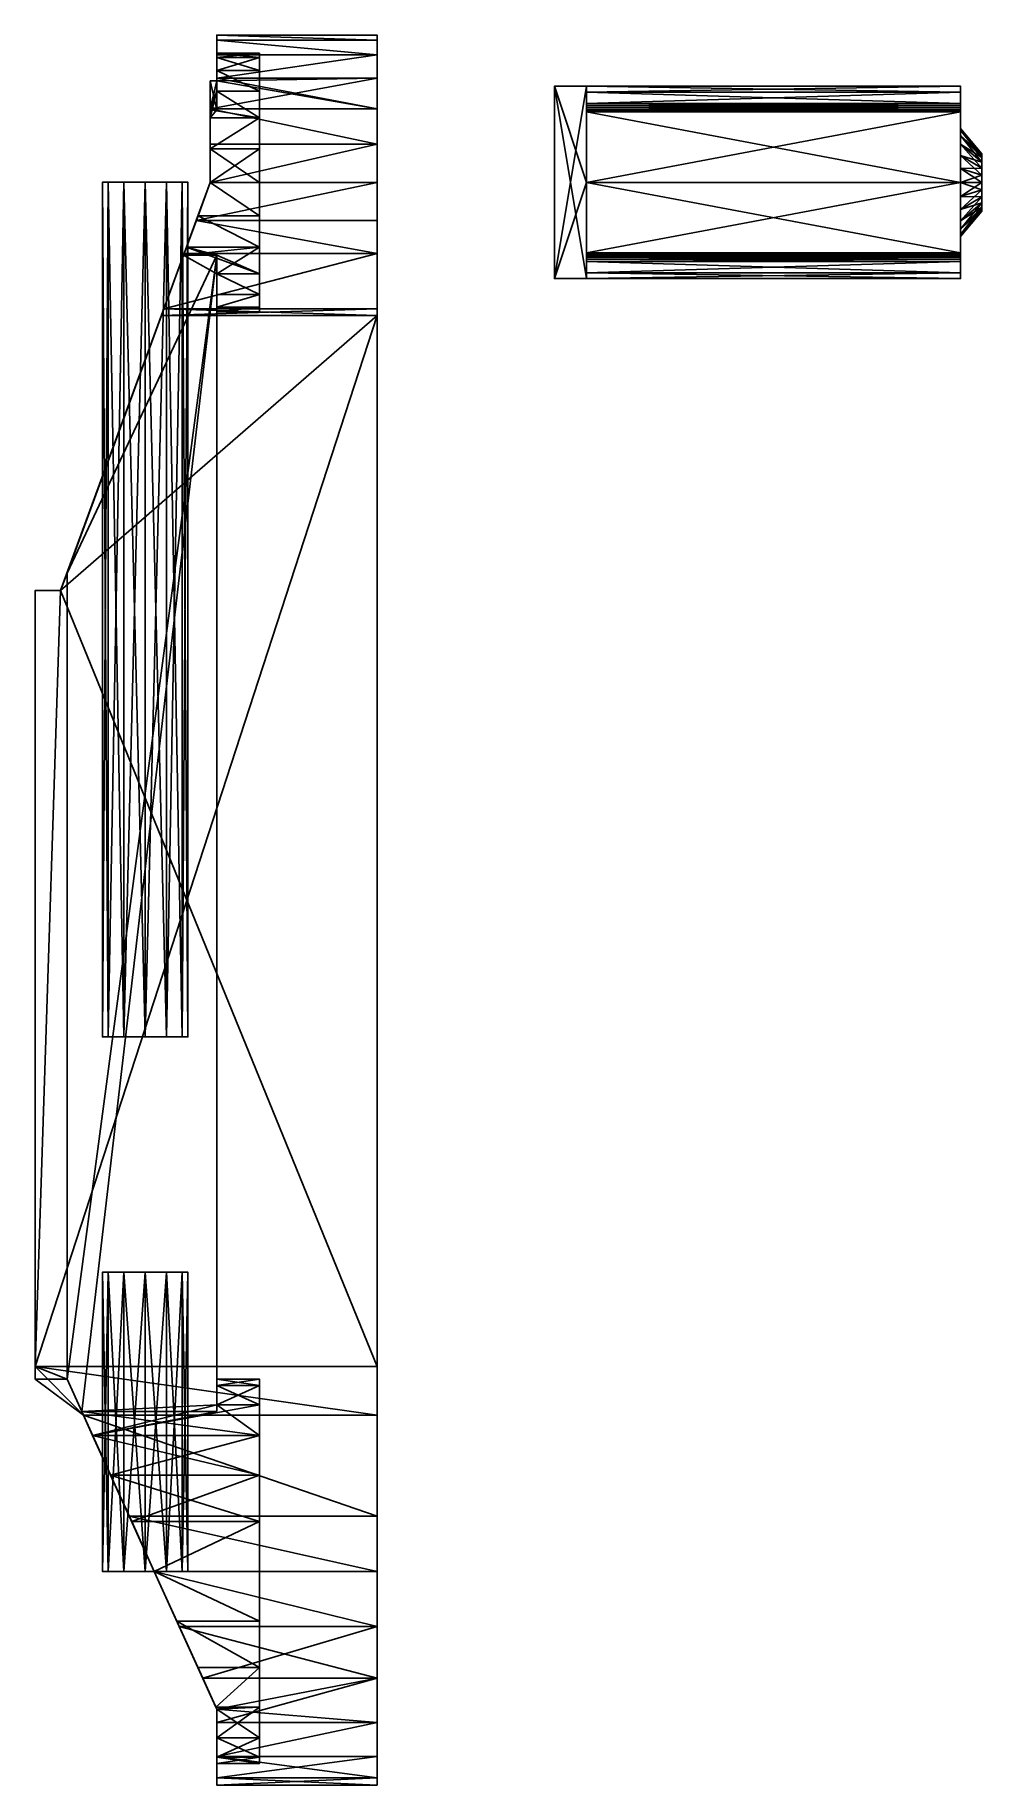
# Model space of a CAD drawing. Header units: metres. Extents: x -0.225 to 0.218, y -0.1 to 0.719.
import ezdxf

# ---------------------------------------------------------------- set-up
doc = ezdxf.new("R2010")
doc.units = ezdxf.units.M

msp = doc.modelspace()

# ---------------------------------------------------------------- linework, layer by layer
at = {"layer": 'default', "color": 30}
for points in [[(-0.065004, 0.719004), (-0.140004, 0.719004), (-0.065004, 0.716652, 0.017856), (-0.065004, 0.719004)], [(-0.140004, 0.719004), (-0.140004, 0.716652, 0.017856), (-0.065004, 0.716652, 0.017856), (-0.140004, 0.719004)], [(-0.065004, 0.716652, -0.017856), (-0.140004, 0.716652, -0.017856), (-0.140004, 0.719004), (-0.065004, 0.716652, -0.017856)], [(-0.065004, 0.716652, -0.017856), (-0.140004, 0.719004), (-0.065004, 0.719004), (-0.065004, 0.716652, -0.017856)], [(-0.140004, 0.708444, -0.01566), (-0.140004, 0.716652, 0.017856), (-0.140004, 0.719004), (-0.140004, 0.708444, -0.01566)], [(-0.140004, 0.702396, -0.030252), (-0.140004, 0.708444, -0.01566), (-0.140004, 0.719004), (-0.140004, 0.702396, -0.030252)], [(-0.140004, 0.702396, -0.030252), (-0.140004, 0.719004), (-0.140004, 0.716652, -0.017856), (-0.140004, 0.702396, -0.030252)], [(-0.065004, 0.716652, 0.017856), (-0.140004, 0.716652, 0.017856), (-0.065004, 0.709752, 0.0345), (-0.065004, 0.716652, 0.017856)], [(-0.140004, 0.716652, 0.017856), (-0.140004, 0.709752, 0.0345), (-0.065004, 0.709752, 0.0345), (-0.140004, 0.716652, 0.017856)], [(-0.065004, 0.709752, -0.0345), (-0.140004, 0.709752, -0.0345), (-0.140004, 0.716652, -0.017856), (-0.065004, 0.709752, -0.0345)], [(-0.065004, 0.709752, -0.0345), (-0.140004, 0.716652, -0.017856), (-0.065004, 0.716652, -0.017856), (-0.065004, 0.709752, -0.0345)], [(-0.140004, 0.710496), (-0.140004, 0.709752, 0.0345), (-0.140004, 0.716652, 0.017856), (-0.140004, 0.710496)], [(-0.140004, 0.708444, -0.01566), (-0.140004, 0.710496), (-0.140004, 0.716652, 0.017856), (-0.140004, 0.708444, -0.01566)], [(-0.140004, 0.692784, -0.04278), (-0.140004, 0.702396, -0.030252), (-0.140004, 0.716652, -0.017856), (-0.140004, 0.692784, -0.04278)], [(-0.140004, 0.692784, -0.04278), (-0.140004, 0.716652, -0.017856), (-0.140004, 0.709752, -0.0345), (-0.140004, 0.692784, -0.04278)], [(-0.065004, 0.09582, -0.073848), (-0.065004, 0.716652, -0.017856), (-0.065004, 0.719004), (-0.065004, 0.09582, -0.073848)], [(-0.065004, 0.09582, -0.073848), (-0.065004, 0.719004), (-0.065004, 0.716652, 0.017856), (-0.065004, 0.09582, -0.073848)], [(-0.065004, 0.09582, -0.073848), (-0.065004, 0.709752, -0.0345), (-0.065004, 0.716652, -0.017856), (-0.065004, 0.09582, -0.073848)], [(-0.065004, 0.07308, -0.077208), (-0.065004, 0.09582, -0.073848), (-0.065004, 0.716652, 0.017856), (-0.065004, 0.07308, -0.077208)], [(-0.065004, 0.07308, -0.077208), (-0.065004, 0.716652, 0.017856), (-0.065004, 0.709752, 0.0345), (-0.065004, 0.07308, -0.077208)], [(-0.12, 0.710496), (-0.12, 0.708444, 0.01566), (-0.140004, 0.710496), (-0.12, 0.710496)], [(-0.12, 0.708444, 0.01566), (-0.140004, 0.708444, 0.01566), (-0.140004, 0.710496), (-0.12, 0.708444, 0.01566)], [(-0.140004, 0.708444, -0.01566), (-0.12, 0.708444, -0.01566), (-0.12, 0.710496), (-0.140004, 0.708444, -0.01566)], [(-0.140004, 0.708444, -0.01566), (-0.12, 0.710496), (-0.140004, 0.710496), (-0.140004, 0.708444, -0.01566)], [(-0.140004, 0.710496), (-0.140004, 0.708444, 0.01566), (-0.140004, 0.709752, 0.0345), (-0.140004, 0.710496)], [(-0.065004, 0.709752, 0.0345), (-0.140004, 0.709752, 0.0345), (-0.140004, 0.698796, 0.048792), (-0.065004, 0.709752, 0.0345)], [(-0.065004, 0.709752, 0.0345), (-0.140004, 0.698796, 0.048792), (-0.065004, 0.698796, 0.048792), (-0.065004, 0.709752, 0.0345)], [(-0.065004, 0.698796, -0.048792), (-0.140004, 0.698796, -0.048792), (-0.065004, 0.709752, -0.0345), (-0.065004, 0.698796, -0.048792)], [(-0.140004, 0.698796, -0.048792), (-0.140004, 0.709752, -0.0345), (-0.065004, 0.709752, -0.0345), (-0.140004, 0.698796, -0.048792)], [(-0.140004, 0.708444, 0.01566), (-0.140004, 0.698796, 0.048792), (-0.140004, 0.709752, 0.0345), (-0.140004, 0.708444, 0.01566)], [(-0.140004, 0.709752, -0.0345), (-0.140004, 0.698796, -0.048792), (-0.140004, 0.697548, -0.050004), (-0.140004, 0.709752, -0.0345)], [(-0.140004, 0.709752, -0.0345), (-0.140004, 0.697548, -0.050004), (-0.140004, 0.68406, -0.050004), (-0.140004, 0.709752, -0.0345)], [(-0.140004, 0.709752, -0.0345), (-0.140004, 0.68406, -0.050004), (-0.140004, 0.692784, -0.04278), (-0.140004, 0.709752, -0.0345)], [(-0.140004, 0.702396, -0.030252), (-0.12, 0.702396, -0.030252), (-0.12, 0.708444, -0.01566), (-0.140004, 0.702396, -0.030252)], [(-0.140004, 0.702396, -0.030252), (-0.12, 0.708444, -0.01566), (-0.140004, 0.708444, -0.01566), (-0.140004, 0.702396, -0.030252)], [(-0.12, 0.708444, 0.01566), (-0.12, 0.702396, 0.030252), (-0.140004, 0.708444, 0.01566), (-0.12, 0.708444, 0.01566)], [(-0.12, 0.702396, 0.030252), (-0.140004, 0.702396, 0.030252), (-0.140004, 0.708444, 0.01566), (-0.12, 0.702396, 0.030252)], [(-0.140004, 0.708444, 0.01566), (-0.140004, 0.702396, 0.030252), (-0.140004, 0.697548, 0.050004), (-0.140004, 0.708444, 0.01566)], [(-0.140004, 0.708444, 0.01566), (-0.140004, 0.697548, 0.050004), (-0.140004, 0.698796, 0.048792), (-0.140004, 0.708444, 0.01566)], [(-0.12, 0.5976, -0.030252), (-0.12, 0.708444, 0.01566), (-0.12, 0.710496), (-0.12, 0.5976, -0.030252)], [(-0.12, 0.5976, -0.030252), (-0.12, 0.710496), (-0.12, 0.708444, -0.01566), (-0.12, 0.5976, -0.030252)], [(-0.12, 0.5976, -0.030252), (-0.12, 0.702396, 0.030252), (-0.12, 0.708444, 0.01566), (-0.12, 0.5976, -0.030252)], [(-0.12, 0.5976, -0.030252), (-0.12, 0.708444, -0.01566), (-0.12, 0.702396, -0.030252), (-0.12, 0.5976, -0.030252)], [(-0.065004, 0.09582, -0.073848), (-0.065004, 0.698796, -0.048792), (-0.065004, 0.709752, -0.0345), (-0.065004, 0.09582, -0.073848)], [(-0.065004, 0.07308, -0.077208), (-0.065004, 0.709752, 0.0345), (-0.065004, 0.698796, 0.048792), (-0.065004, 0.07308, -0.077208)], [(-0.143004, 0.684504, 0.05976), (-0.065004, 0.684504, 0.05976), (-0.065004, 0.698796, 0.048792), (-0.143004, 0.684504, 0.05976)], [(-0.140004, 0.697548, 0.050004), (-0.143004, 0.684504, 0.05976), (-0.065004, 0.698796, 0.048792), (-0.140004, 0.697548, 0.050004)], [(-0.140004, 0.68406, -0.050004), (-0.140004, 0.697548, -0.050004), (-0.143004, 0.697548, -0.050004), (-0.140004, 0.68406, -0.050004)], [(-0.140004, 0.68406, -0.050004), (-0.143004, 0.697548, -0.050004), (-0.143004, 0.68406, -0.050004), (-0.140004, 0.68406, -0.050004)], [(-0.140004, 0.697548, 0.050004), (-0.140004, 0.68406, 0.050004), (-0.143004, 0.68406, 0.050004), (-0.140004, 0.697548, 0.050004)], [(-0.140004, 0.697548, 0.050004), (-0.143004, 0.68406, 0.050004), (-0.143004, 0.697548, 0.050004), (-0.140004, 0.697548, 0.050004)], [(-0.140004, 0.697548, -0.050004), (-0.065004, 0.684504, -0.05976), (-0.143004, 0.684504, -0.05976), (-0.140004, 0.697548, -0.050004)], [(-0.140004, 0.697548, -0.050004), (-0.143004, 0.684504, -0.05976), (-0.143004, 0.697548, -0.050004), (-0.140004, 0.697548, -0.050004)], [(-0.143004, 0.697548, 0.050004), (-0.143004, 0.684504, 0.05976), (-0.140004, 0.697548, 0.050004), (-0.143004, 0.697548, 0.050004)], [(-0.143004, 0.680256, -0.052392), (-0.143004, 0.68406, -0.050004), (-0.143004, 0.697548, -0.050004), (-0.143004, 0.680256, -0.052392)], [(-0.143004, 0.665664, -0.05844), (-0.143004, 0.680256, -0.052392), (-0.143004, 0.697548, -0.050004), (-0.143004, 0.665664, -0.05844)], [(-0.143004, 0.665664, -0.05844), (-0.143004, 0.697548, -0.050004), (-0.143004, 0.684504, -0.05976), (-0.143004, 0.665664, -0.05844)], [(-0.143004, 0.66786, 0.066648), (-0.143004, 0.684504, 0.05976), (-0.143004, 0.697548, 0.050004), (-0.143004, 0.66786, 0.066648)], [(-0.143004, 0.66786, 0.066648), (-0.143004, 0.697548, 0.050004), (-0.143004, 0.68406, 0.050004), (-0.143004, 0.66786, 0.066648)], [(-0.140004, 0.692784, -0.04278), (-0.12, 0.692784, -0.04278), (-0.140004, 0.702396, -0.030252), (-0.140004, 0.692784, -0.04278)], [(-0.12, 0.692784, -0.04278), (-0.12, 0.702396, -0.030252), (-0.140004, 0.702396, -0.030252), (-0.12, 0.692784, -0.04278)], [(-0.140004, 0.702396, 0.030252), (-0.12, 0.702396, 0.030252), (-0.12, 0.692784, 0.04278), (-0.140004, 0.702396, 0.030252)], [(-0.140004, 0.702396, 0.030252), (-0.12, 0.692784, 0.04278), (-0.140004, 0.692784, 0.04278), (-0.140004, 0.702396, 0.030252)], [(-0.140004, 0.702396, 0.030252), (-0.140004, 0.692784, 0.04278), (-0.140004, 0.697548, 0.050004), (-0.140004, 0.702396, 0.030252)], [(-0.140004, 0.698796, 0.048792), (-0.140004, 0.697548, 0.050004), (-0.065004, 0.698796, 0.048792), (-0.140004, 0.698796, 0.048792)], [(-0.140004, 0.698796, -0.048792), (-0.065004, 0.698796, -0.048792), (-0.065004, 0.684504, -0.05976), (-0.140004, 0.698796, -0.048792)], [(-0.140004, 0.697548, -0.050004), (-0.140004, 0.698796, -0.048792), (-0.065004, 0.684504, -0.05976), (-0.140004, 0.697548, -0.050004)], [(-0.140004, 0.692784, 0.04278), (-0.140004, 0.68406, 0.050004), (-0.140004, 0.697548, 0.050004), (-0.140004, 0.692784, 0.04278)], [(-0.12, 0.5976, -0.030252), (-0.12, 0.692784, 0.04278), (-0.12, 0.702396, 0.030252), (-0.12, 0.5976, -0.030252)], [(-0.12, 0.5976, -0.030252), (-0.12, 0.702396, -0.030252), (-0.12, 0.692784, -0.04278), (-0.12, 0.5976, -0.030252)], [(-0.065004, 0.590844, -0.058308), (-0.065004, 0.684504, -0.05976), (-0.065004, 0.698796, -0.048792), (-0.065004, 0.590844, -0.058308)], [(-0.065004, 0.5877, -0.058356), (-0.065004, 0.590844, -0.058308), (-0.065004, 0.698796, -0.048792), (-0.065004, 0.5877, -0.058356)], [(-0.065004, 0.09582, -0.073848), (-0.065004, 0.5877, -0.058356), (-0.065004, 0.698796, -0.048792), (-0.065004, 0.09582, -0.073848)], [(-0.065004, 0.07308, -0.077208), (-0.065004, 0.698796, 0.048792), (-0.065004, 0.684504, 0.05976), (-0.065004, 0.07308, -0.077208)], [(-0.140004, 0.692784, 0.04278), (-0.12, 0.680256, 0.052392), (-0.143004, 0.680256, 0.052392), (-0.140004, 0.692784, 0.04278)], [(-0.140004, 0.692784, -0.04278), (-0.143004, 0.68406, -0.050004), (-0.12, 0.680256, -0.052392), (-0.140004, 0.692784, -0.04278)], [(-0.143004, 0.68406, -0.050004), (-0.140004, 0.692784, -0.04278), (-0.140004, 0.68406, -0.050004), (-0.143004, 0.68406, -0.050004)], [(-0.140004, 0.68406, 0.050004), (-0.140004, 0.692784, 0.04278), (-0.143004, 0.680256, 0.052392), (-0.140004, 0.68406, 0.050004)], [(-0.140004, 0.692784, 0.04278), (-0.12, 0.692784, 0.04278), (-0.12, 0.680256, 0.052392), (-0.140004, 0.692784, 0.04278)], [(-0.140004, 0.692784, -0.04278), (-0.12, 0.680256, -0.052392), (-0.12, 0.692784, -0.04278), (-0.140004, 0.692784, -0.04278)], [(-0.12, 0.5976, -0.030252), (-0.12, 0.680256, 0.052392), (-0.12, 0.692784, 0.04278), (-0.12, 0.5976, -0.030252)], [(-0.12, 0.5976, -0.030252), (-0.12, 0.692784, -0.04278), (-0.12, 0.680256, -0.052392), (-0.12, 0.5976, -0.030252)], [(-0.065004, 0.66786, -0.066648), (-0.143004, 0.66786, -0.066648), (-0.143004, 0.684504, -0.05976), (-0.065004, 0.66786, -0.066648)], [(-0.065004, 0.66786, -0.066648), (-0.143004, 0.684504, -0.05976), (-0.065004, 0.684504, -0.05976), (-0.065004, 0.66786, -0.066648)], [(-0.143004, 0.66786, 0.066648), (-0.065004, 0.66786, 0.066648), (-0.143004, 0.684504, 0.05976), (-0.143004, 0.66786, 0.066648)], [(-0.065004, 0.66786, 0.066648), (-0.065004, 0.684504, 0.05976), (-0.143004, 0.684504, 0.05976), (-0.065004, 0.66786, 0.066648)], [(-0.143004, 0.684504, -0.05976), (-0.143004, 0.66786, -0.066648), (-0.143004, 0.650004, -0.069), (-0.143004, 0.684504, -0.05976)], [(-0.143004, 0.684504, -0.05976), (-0.143004, 0.650004, -0.069), (-0.143004, 0.650004, -0.060504), (-0.143004, 0.684504, -0.05976)], [(-0.143004, 0.684504, -0.05976), (-0.143004, 0.650004, -0.060504), (-0.143004, 0.665664, -0.05844), (-0.143004, 0.684504, -0.05976)], [(-0.143004, 0.68406, -0.050004), (-0.143004, 0.680256, -0.052392), (-0.12, 0.680256, -0.052392), (-0.143004, 0.68406, -0.050004)], [(-0.143004, 0.68406, 0.050004), (-0.140004, 0.68406, 0.050004), (-0.143004, 0.680256, 0.052392), (-0.143004, 0.68406, 0.050004)], [(-0.143004, 0.66786, 0.066648), (-0.143004, 0.68406, 0.050004), (-0.143004, 0.680256, 0.052392), (-0.143004, 0.66786, 0.066648)], [(-0.143004, 0.665664, -0.05844), (-0.12, 0.665664, -0.05844), (-0.12, 0.680256, -0.052392), (-0.143004, 0.665664, -0.05844)], [(-0.143004, 0.665664, -0.05844), (-0.12, 0.680256, -0.052392), (-0.143004, 0.680256, -0.052392), (-0.143004, 0.665664, -0.05844)], [(-0.12, 0.680256, 0.052392), (-0.12, 0.665664, 0.05844), (-0.143004, 0.665664, 0.05844), (-0.12, 0.680256, 0.052392)], [(-0.12, 0.680256, 0.052392), (-0.143004, 0.665664, 0.05844), (-0.143004, 0.680256, 0.052392), (-0.12, 0.680256, 0.052392)], [(-0.143004, 0.680256, 0.052392), (-0.143004, 0.665664, 0.05844), (-0.143004, 0.650004, 0.069), (-0.143004, 0.680256, 0.052392)], [(-0.143004, 0.680256, 0.052392), (-0.143004, 0.650004, 0.069), (-0.143004, 0.66786, 0.066648), (-0.143004, 0.680256, 0.052392)], [(-0.12, 0.5976, -0.030252), (-0.12, 0.665664, 0.05844), (-0.12, 0.680256, 0.052392), (-0.12, 0.5976, -0.030252)], [(-0.12, 0.5976, -0.030252), (-0.12, 0.680256, -0.052392), (-0.12, 0.665664, -0.05844), (-0.12, 0.5976, -0.030252)], [(-0.065004, 0.590844, -0.058308), (-0.065004, 0.66786, -0.066648), (-0.065004, 0.684504, -0.05976), (-0.065004, 0.590844, -0.058308)], [(-0.065004, 0.07308, -0.077208), (-0.065004, 0.684504, 0.05976), (-0.065004, 0.66786, 0.066648), (-0.065004, 0.07308, -0.077208)], [(-0.065004, 0.66786, -0.066648), (-0.065004, 0.650004, -0.069), (-0.143004, 0.650004, -0.069), (-0.065004, 0.66786, -0.066648)], [(-0.065004, 0.66786, -0.066648), (-0.143004, 0.650004, -0.069), (-0.143004, 0.66786, -0.066648), (-0.065004, 0.66786, -0.066648)], [(-0.065004, 0.66786, 0.066648), (-0.143004, 0.66786, 0.066648), (-0.143004, 0.650004, 0.069), (-0.065004, 0.66786, 0.066648)], [(-0.065004, 0.66786, 0.066648), (-0.143004, 0.650004, 0.069), (-0.065004, 0.650004, 0.069), (-0.065004, 0.66786, 0.066648)], [(-0.143004, 0.665664, 0.05844), (-0.12, 0.665664, 0.05844), (-0.12, 0.650004, 0.060504), (-0.143004, 0.665664, 0.05844)], [(-0.143004, 0.665664, 0.05844), (-0.12, 0.650004, 0.060504), (-0.143004, 0.650004, 0.060504), (-0.143004, 0.665664, 0.05844)], [(-0.12, 0.665664, -0.05844), (-0.143004, 0.665664, -0.05844), (-0.143004, 0.650004, -0.060504), (-0.12, 0.665664, -0.05844)], [(-0.12, 0.665664, -0.05844), (-0.143004, 0.650004, -0.060504), (-0.12, 0.650004, -0.060504), (-0.12, 0.665664, -0.05844)], [(-0.143004, 0.665664, 0.05844), (-0.143004, 0.650004, 0.060504), (-0.143004, 0.650004, 0.069), (-0.143004, 0.665664, 0.05844)], [(-0.12, 0.5976, -0.030252), (-0.12, 0.650004, 0.060504), (-0.12, 0.665664, 0.05844), (-0.12, 0.5976, -0.030252)], [(-0.12, 0.5976, -0.030252), (-0.12, 0.665664, -0.05844), (-0.12, 0.650004, -0.060504), (-0.12, 0.5976, -0.030252)], [(-0.065004, 0.616728, -0.061716), (-0.065004, 0.650004, -0.069), (-0.065004, 0.66786, -0.066648), (-0.065004, 0.616728, -0.061716)], [(-0.065004, 0.590844, -0.058308), (-0.065004, 0.616728, -0.061716), (-0.065004, 0.66786, -0.066648), (-0.065004, 0.590844, -0.058308)], [(-0.065004, 0.07308, -0.077208), (-0.065004, 0.66786, 0.066648), (-0.065004, 0.650004, 0.069), (-0.065004, 0.07308, -0.077208)], [(-0.149544, 0.632136, 0.066648), (-0.143004, 0.650004, 0.069), (-0.14874, 0.634344, 0.05844), (-0.149544, 0.632136, 0.066648)], [(-0.14874, 0.634344, -0.05844), (-0.143004, 0.650004, -0.060504), (-0.149544, 0.632136, -0.066648), (-0.14874, 0.634344, -0.05844)], [(-0.143004, 0.650004, -0.060504), (-0.143004, 0.650004, -0.069), (-0.149544, 0.632136, -0.066648), (-0.143004, 0.650004, -0.060504)], [(-0.065004, 0.650004, 0.069), (-0.143004, 0.650004, 0.069), (-0.149544, 0.632136, 0.066648), (-0.065004, 0.650004, 0.069)], [(-0.065004, 0.650004, 0.069), (-0.149544, 0.632136, 0.066648), (-0.065004, 0.632136, 0.066648), (-0.065004, 0.650004, 0.069)], [(-0.065004, 0.650004, -0.069), (-0.065004, 0.632136, -0.066648), (-0.149544, 0.632136, -0.066648), (-0.065004, 0.650004, -0.069)], [(-0.065004, 0.650004, -0.069), (-0.149544, 0.632136, -0.066648), (-0.143004, 0.650004, -0.069), (-0.065004, 0.650004, -0.069)], [(-0.143004, 0.650004, 0.069), (-0.143004, 0.650004, 0.060504), (-0.14874, 0.634344, 0.05844), (-0.143004, 0.650004, 0.069)], [(-0.143004, 0.650004, 0.060504), (-0.12, 0.634344, 0.05844), (-0.14874, 0.634344, 0.05844), (-0.143004, 0.650004, 0.060504)], [(-0.12, 0.634344, -0.05844), (-0.143004, 0.650004, -0.060504), (-0.14874, 0.634344, -0.05844), (-0.12, 0.634344, -0.05844)], [(-0.143004, 0.650004, 0.060504), (-0.12, 0.650004, 0.060504), (-0.12, 0.634344, 0.05844), (-0.143004, 0.650004, 0.060504)], [(-0.12, 0.634344, -0.05844), (-0.12, 0.650004, -0.060504), (-0.143004, 0.650004, -0.060504), (-0.12, 0.634344, -0.05844)], [(-0.12, 0.5976, -0.030252), (-0.12, 0.634344, 0.05844), (-0.12, 0.650004, 0.060504), (-0.12, 0.5976, -0.030252)], [(-0.12, 0.5976, -0.030252), (-0.12, 0.650004, -0.060504), (-0.12, 0.634344, -0.05844), (-0.12, 0.5976, -0.030252)], [(-0.065004, 0.616728, -0.061716), (-0.065004, 0.632136, -0.066648), (-0.065004, 0.650004, -0.069), (-0.065004, 0.616728, -0.061716)], [(-0.065004, 0.650004, 0.069), (-0.065004, 0.632136, 0.066648), (-0.065004, 0.616728, 0.061716), (-0.065004, 0.650004, 0.069)], [(-0.065004, 0.616728, 0.061716), (-0.065004, 0.07308, -0.077208), (-0.065004, 0.650004, 0.069), (-0.065004, 0.616728, 0.061716)], [(-0.154092, 0.619752, -0.052392), (-0.14874, 0.634344, -0.05844), (-0.155196, 0.616728, -0.061716), (-0.154092, 0.619752, -0.052392)], [(-0.14874, 0.634344, -0.05844), (-0.149544, 0.632136, -0.066648), (-0.155196, 0.616728, -0.061716), (-0.14874, 0.634344, -0.05844)], [(-0.155196, 0.616728, 0.061716), (-0.149544, 0.632136, 0.066648), (-0.154092, 0.619752, 0.052392), (-0.155196, 0.616728, 0.061716)], [(-0.065004, 0.616728, 0.061716), (-0.149544, 0.632136, 0.066648), (-0.155196, 0.616728, 0.061716), (-0.065004, 0.616728, 0.061716)], [(-0.149544, 0.632136, -0.066648), (-0.065004, 0.616728, -0.061716), (-0.155196, 0.616728, -0.061716), (-0.149544, 0.632136, -0.066648)], [(-0.149544, 0.632136, 0.066648), (-0.14874, 0.634344, 0.05844), (-0.154092, 0.619752, 0.052392), (-0.149544, 0.632136, 0.066648)], [(-0.12, 0.619752, -0.052392), (-0.14874, 0.634344, -0.05844), (-0.154092, 0.619752, -0.052392), (-0.12, 0.619752, -0.052392)], [(-0.14874, 0.634344, 0.05844), (-0.12, 0.619752, 0.052392), (-0.154092, 0.619752, 0.052392), (-0.14874, 0.634344, 0.05844)], [(-0.065004, 0.616728, 0.061716), (-0.065004, 0.632136, 0.066648), (-0.149544, 0.632136, 0.066648), (-0.065004, 0.616728, 0.061716)], [(-0.149544, 0.632136, -0.066648), (-0.065004, 0.632136, -0.066648), (-0.065004, 0.616728, -0.061716), (-0.149544, 0.632136, -0.066648)], [(-0.12, 0.619752, -0.052392), (-0.12, 0.634344, -0.05844), (-0.14874, 0.634344, -0.05844), (-0.12, 0.619752, -0.052392)], [(-0.14874, 0.634344, 0.05844), (-0.12, 0.634344, 0.05844), (-0.12, 0.619752, 0.052392), (-0.14874, 0.634344, 0.05844)], [(-0.12, 0.5976, -0.030252), (-0.12, 0.619752, 0.052392), (-0.12, 0.634344, 0.05844), (-0.12, 0.5976, -0.030252)], [(-0.12, 0.5976, -0.030252), (-0.12, 0.634344, -0.05844), (-0.12, 0.619752, -0.052392), (-0.12, 0.5976, -0.030252)], [(-0.165828, 0.5877, -0.058356), (-0.213, 0.459, -0.062412), (-0.155484, 0.615936, -0.050004), (-0.165828, 0.5877, -0.058356)], [(-0.213, 0.459, -0.062412), (-0.21, 0.467184, -0.050004), (-0.155484, 0.615936, -0.050004), (-0.213, 0.459, -0.062412)], [(-0.155484, 0.615936, 0.050004), (-0.21, 0.467184, 0.050004), (-0.165828, 0.5877, 0.058356), (-0.155484, 0.615936, 0.050004)], [(-0.140004, 0.615936, -0.050004), (-0.155484, 0.615936, -0.050004), (-0.21, 0.467184, -0.050004), (-0.140004, 0.615936, -0.050004)], [(-0.140004, 0.615936, -0.050004), (-0.21, 0.467184, -0.050004), (-0.21, 0.09, -0.050004), (-0.140004, 0.615936, -0.050004)], [(-0.140004, 0.615936, -0.050004), (-0.21, 0.09, -0.050004), (-0.203124, 0.074832, -0.050004), (-0.140004, 0.615936, -0.050004)], [(-0.140004, 0.615936, 0.050004), (-0.203124, 0.074832, 0.050004), (-0.21, 0.09, 0.050004), (-0.140004, 0.615936, 0.050004)], [(-0.140004, 0.615936, 0.050004), (-0.21, 0.09, 0.050004), (-0.21, 0.467184, 0.050004), (-0.140004, 0.615936, 0.050004)], [(-0.140004, 0.615936, 0.050004), (-0.21, 0.467184, 0.050004), (-0.155484, 0.615936, 0.050004), (-0.140004, 0.615936, 0.050004)], [(-0.140004, 0.615936, -0.050004), (-0.203124, 0.074832, -0.050004), (-0.140004, 0.074832, -0.050004), (-0.140004, 0.615936, -0.050004)], [(-0.140004, 0.615936, 0.050004), (-0.140004, 0.074832, 0.050004), (-0.203124, 0.074832, 0.050004), (-0.140004, 0.615936, 0.050004)], [(-0.165828, 0.5877, 0.058356), (-0.164676, 0.590844, 0.058308), (-0.155484, 0.615936, 0.050004), (-0.165828, 0.5877, 0.058356)], [(-0.155484, 0.615936, -0.050004), (-0.164676, 0.590844, -0.058308), (-0.165828, 0.5877, -0.058356), (-0.155484, 0.615936, -0.050004)], [(-0.155484, 0.615936, -0.050004), (-0.154092, 0.619752, -0.052392), (-0.164676, 0.590844, -0.058308), (-0.155484, 0.615936, -0.050004)], [(-0.154092, 0.619752, -0.052392), (-0.155196, 0.616728, -0.061716), (-0.164676, 0.590844, -0.058308), (-0.154092, 0.619752, -0.052392)], [(-0.164676, 0.590844, 0.058308), (-0.155196, 0.616728, 0.061716), (-0.155484, 0.615936, 0.050004), (-0.164676, 0.590844, 0.058308)], [(-0.164676, 0.590844, -0.058308), (-0.155196, 0.616728, -0.061716), (-0.065004, 0.616728, -0.061716), (-0.164676, 0.590844, -0.058308)], [(-0.164676, 0.590844, -0.058308), (-0.065004, 0.616728, -0.061716), (-0.065004, 0.590844, -0.058308), (-0.164676, 0.590844, -0.058308)], [(-0.065004, 0.616728, 0.061716), (-0.155196, 0.616728, 0.061716), (-0.164676, 0.590844, 0.058308), (-0.065004, 0.616728, 0.061716)], [(-0.065004, 0.616728, 0.061716), (-0.164676, 0.590844, 0.058308), (-0.065004, 0.590844, 0.058308), (-0.065004, 0.616728, 0.061716)], [(-0.155196, 0.616728, 0.061716), (-0.154092, 0.619752, 0.052392), (-0.155484, 0.615936, 0.050004), (-0.155196, 0.616728, 0.061716)], [(-0.140004, 0.607224, 0.04278), (-0.155484, 0.615936, 0.050004), (-0.12, 0.619752, 0.052392), (-0.140004, 0.607224, 0.04278)], [(-0.154092, 0.619752, -0.052392), (-0.155484, 0.615936, -0.050004), (-0.140004, 0.615936, -0.050004), (-0.154092, 0.619752, -0.052392)], [(-0.155484, 0.615936, 0.050004), (-0.154092, 0.619752, 0.052392), (-0.12, 0.619752, 0.052392), (-0.155484, 0.615936, 0.050004)], [(-0.155484, 0.615936, 0.050004), (-0.140004, 0.607224, 0.04278), (-0.140004, 0.615936, 0.050004), (-0.155484, 0.615936, 0.050004)], [(-0.154092, 0.619752, -0.052392), (-0.12, 0.607224, -0.04278), (-0.12, 0.619752, -0.052392), (-0.154092, 0.619752, -0.052392)], [(-0.154092, 0.619752, -0.052392), (-0.140004, 0.615936, -0.050004), (-0.12, 0.607224, -0.04278), (-0.154092, 0.619752, -0.052392)], [(-0.140004, 0.607224, 0.04278), (-0.12, 0.619752, 0.052392), (-0.12, 0.607224, 0.04278), (-0.140004, 0.607224, 0.04278)], [(-0.140004, 0.615936, -0.050004), (-0.140004, 0.607224, -0.04278), (-0.12, 0.607224, -0.04278), (-0.140004, 0.615936, -0.050004)], [(-0.140004, 0.607224, -0.04278), (-0.140004, 0.615936, -0.050004), (-0.140004, 0.074832, -0.050004), (-0.140004, 0.607224, -0.04278)], [(-0.140004, 0.07794, 0.045), (-0.140004, 0.074832, 0.050004), (-0.140004, 0.615936, 0.050004), (-0.140004, 0.07794, 0.045)], [(-0.140004, 0.086928, 0.023292), (-0.140004, 0.07794, 0.045), (-0.140004, 0.615936, 0.050004), (-0.140004, 0.086928, 0.023292)], [(-0.140004, 0.09), (-0.140004, 0.086928, 0.023292), (-0.140004, 0.615936, 0.050004), (-0.140004, 0.09)], [(-0.140004, 0.086928, -0.023292), (-0.140004, 0.09), (-0.140004, 0.615936, 0.050004), (-0.140004, 0.086928, -0.023292)], [(-0.140004, 0.07794, -0.045), (-0.140004, 0.086928, -0.023292), (-0.140004, 0.615936, 0.050004), (-0.140004, 0.07794, -0.045)], [(-0.140004, 0.074832, -0.050004), (-0.140004, 0.07794, -0.045), (-0.140004, 0.615936, 0.050004), (-0.140004, 0.074832, -0.050004)], [(-0.140004, 0.074832, -0.050004), (-0.140004, 0.615936, 0.050004), (-0.140004, 0.607224, 0.04278), (-0.140004, 0.074832, -0.050004)], [(-0.12, 0.5976, -0.030252), (-0.12, 0.607224, 0.04278), (-0.12, 0.619752, 0.052392), (-0.12, 0.5976, -0.030252)], [(-0.12, 0.5976, -0.030252), (-0.12, 0.619752, -0.052392), (-0.12, 0.607224, -0.04278), (-0.12, 0.5976, -0.030252)], [(-0.065004, 0.616728, 0.061716), (-0.065004, 0.590844, 0.058308), (-0.065004, -0.086604, -0.050004), (-0.065004, 0.616728, 0.061716)], [(-0.065004, 0.616728, 0.061716), (-0.065004, -0.086604, -0.050004), (-0.065004, -0.070716, -0.070716), (-0.065004, 0.616728, 0.061716)], [(-0.065004, 0.616728, 0.061716), (-0.065004, -0.070716, -0.070716), (-0.065004, -0.050004, -0.086604), (-0.065004, 0.616728, 0.061716)], [(-0.065004, 0.616728, 0.061716), (-0.065004, -0.050004, -0.086604), (-0.065004, -0.025884, -0.096588), (-0.065004, 0.616728, 0.061716)], [(-0.065004, 0.07308, -0.077208), (-0.065004, 0.616728, 0.061716), (-0.065004, -0.025884, -0.096588), (-0.065004, 0.07308, -0.077208)], [(-0.12, 0.5976, -0.030252), (-0.12, 0.607224, -0.04278), (-0.140004, 0.607224, -0.04278), (-0.12, 0.5976, -0.030252)], [(-0.12, 0.5976, -0.030252), (-0.140004, 0.607224, -0.04278), (-0.140004, 0.5976, -0.030252), (-0.12, 0.5976, -0.030252)], [(-0.12, 0.607224, 0.04278), (-0.12, 0.5976, 0.030252), (-0.140004, 0.607224, 0.04278), (-0.12, 0.607224, 0.04278)], [(-0.12, 0.5976, 0.030252), (-0.140004, 0.5976, 0.030252), (-0.140004, 0.607224, 0.04278), (-0.12, 0.5976, 0.030252)], [(-0.140004, 0.5976, -0.030252), (-0.140004, 0.607224, -0.04278), (-0.140004, 0.074832, -0.050004), (-0.140004, 0.5976, -0.030252)], [(-0.140004, 0.607224, 0.04278), (-0.140004, 0.5976, 0.030252), (-0.140004, 0.074832, -0.050004), (-0.140004, 0.607224, 0.04278)], [(-0.12, 0.5976, -0.030252), (-0.12, 0.5976, 0.030252), (-0.12, 0.607224, 0.04278), (-0.12, 0.5976, -0.030252)], [(-0.164676, 0.590844, -0.058308), (-0.065004, 0.5877, -0.058356), (-0.165828, 0.5877, -0.058356), (-0.164676, 0.590844, -0.058308)], [(-0.065004, 0.590844, 0.058308), (-0.164676, 0.590844, 0.058308), (-0.165828, 0.5877, 0.058356), (-0.065004, 0.590844, 0.058308)], [(-0.065004, 0.590844, 0.058308), (-0.165828, 0.5877, 0.058356), (-0.065004, 0.5877, 0.058356), (-0.065004, 0.590844, 0.058308)], [(-0.164676, 0.590844, -0.058308), (-0.065004, 0.590844, -0.058308), (-0.065004, 0.5877, -0.058356), (-0.164676, 0.590844, -0.058308)], [(-0.12, 0.591564, -0.01566), (-0.12, 0.5976, -0.030252), (-0.140004, 0.591564, -0.01566), (-0.12, 0.591564, -0.01566)], [(-0.12, 0.5976, -0.030252), (-0.140004, 0.5976, -0.030252), (-0.140004, 0.591564, -0.01566), (-0.12, 0.5976, -0.030252)], [(-0.12, 0.5976, 0.030252), (-0.12, 0.591564, 0.01566), (-0.140004, 0.591564, 0.01566), (-0.12, 0.5976, 0.030252)], [(-0.12, 0.5976, 0.030252), (-0.140004, 0.591564, 0.01566), (-0.140004, 0.5976, 0.030252), (-0.12, 0.5976, 0.030252)], [(-0.140004, 0.591564, -0.01566), (-0.140004, 0.5976, -0.030252), (-0.140004, 0.074832, -0.050004), (-0.140004, 0.591564, -0.01566)], [(-0.140004, 0.5976, 0.030252), (-0.140004, 0.591564, 0.01566), (-0.140004, 0.074832, -0.050004), (-0.140004, 0.5976, 0.030252)], [(-0.12, 0.5895), (-0.12, 0.591564, -0.01566), (-0.140004, 0.5895), (-0.12, 0.5895)], [(-0.12, 0.591564, -0.01566), (-0.140004, 0.591564, -0.01566), (-0.140004, 0.5895), (-0.12, 0.591564, -0.01566)], [(-0.12, 0.591564, 0.01566), (-0.12, 0.5895), (-0.140004, 0.5895), (-0.12, 0.591564, 0.01566)], [(-0.12, 0.591564, 0.01566), (-0.140004, 0.5895), (-0.140004, 0.591564, 0.01566), (-0.12, 0.591564, 0.01566)], [(-0.140004, 0.5895), (-0.140004, 0.591564, -0.01566), (-0.140004, 0.074832, -0.050004), (-0.140004, 0.5895)], [(-0.140004, 0.591564, 0.01566), (-0.140004, 0.5895), (-0.140004, 0.074832, -0.050004), (-0.140004, 0.591564, 0.01566)], [(-0.12, 0.5976, -0.030252), (-0.12, 0.591564, -0.01566), (-0.12, 0.5895), (-0.12, 0.5976, -0.030252)], [(-0.12, 0.5976, -0.030252), (-0.12, 0.5895), (-0.12, 0.591564, 0.01566), (-0.12, 0.5976, -0.030252)], [(-0.12, 0.5976, -0.030252), (-0.12, 0.591564, 0.01566), (-0.12, 0.5976, 0.030252), (-0.12, 0.5976, -0.030252)], [(-0.065004, 0.590844, 0.058308), (-0.065004, 0.5877, 0.058356), (-0.065004, -0.086604, 0.050004), (-0.065004, 0.590844, 0.058308)], [(-0.065004, 0.590844, 0.058308), (-0.065004, -0.086604, 0.050004), (-0.065004, -0.096588, 0.025884), (-0.065004, 0.590844, 0.058308)], [(-0.065004, 0.590844, 0.058308), (-0.065004, -0.096588, 0.025884), (-0.065004, -0.099996), (-0.065004, 0.590844, 0.058308)], [(-0.065004, 0.590844, 0.058308), (-0.065004, -0.099996), (-0.065004, -0.096588, -0.025884), (-0.065004, 0.590844, 0.058308)], [(-0.065004, 0.590844, 0.058308), (-0.065004, -0.096588, -0.025884), (-0.065004, -0.086604, -0.050004), (-0.065004, 0.590844, 0.058308)], [(-0.213, 0.459, -0.062412), (-0.065004, 0.5877, -0.058356), (-0.225, 0.09582, -0.073848), (-0.213, 0.459, -0.062412)], [(-0.065004, 0.5877, -0.058356), (-0.065004, 0.09582, -0.073848), (-0.225, 0.09582, -0.073848), (-0.065004, 0.5877, -0.058356)], [(-0.065004, 0.5877, 0.058356), (-0.165828, 0.5877, 0.058356), (-0.213, 0.459, 0.062412), (-0.065004, 0.5877, 0.058356)], [(-0.065004, 0.09582, 0.073848), (-0.065004, 0.5877, 0.058356), (-0.213, 0.459, 0.062412), (-0.065004, 0.09582, 0.073848)], [(-0.213, 0.459, -0.062412), (-0.165828, 0.5877, -0.058356), (-0.065004, 0.5877, -0.058356), (-0.213, 0.459, -0.062412)], [(-0.21, 0.467184, 0.050004), (-0.213, 0.459, 0.062412), (-0.165828, 0.5877, 0.058356), (-0.21, 0.467184, 0.050004)], [(-0.065004, 0.5877, 0.058356), (-0.065004, 0.09582, 0.073848), (-0.065004, -0.070716, 0.070716), (-0.065004, 0.5877, 0.058356)], [(-0.065004, 0.5877, 0.058356), (-0.065004, -0.070716, 0.070716), (-0.065004, -0.086604, 0.050004), (-0.065004, 0.5877, 0.058356)], [(-0.21, 0.467184, 0.050004), (-0.21, 0.467184, -0.050004), (-0.213, 0.459, -0.062412), (-0.21, 0.467184, 0.050004)], [(-0.21, 0.467184, 0.050004), (-0.213, 0.459, -0.062412), (-0.213, 0.459, 0.062412), (-0.21, 0.467184, 0.050004)], [(-0.21, 0.467184, -0.050004), (-0.21, 0.467184, 0.050004), (-0.21, 0.09, 0.050004), (-0.21, 0.467184, -0.050004)], [(-0.21, 0.467184, -0.050004), (-0.21, 0.09, 0.050004), (-0.21, 0.09, -0.050004), (-0.21, 0.467184, -0.050004)], [(-0.225, 0.459, -0.062412), (-0.225, 0.459, 0.062412), (-0.213, 0.459, 0.062412), (-0.225, 0.459, -0.062412)], [(-0.225, 0.459, -0.062412), (-0.213, 0.459, 0.062412), (-0.213, 0.459, -0.062412), (-0.225, 0.459, -0.062412)], [(-0.225, 0.09582, 0.073848), (-0.065004, 0.09582, 0.073848), (-0.213, 0.459, 0.062412), (-0.225, 0.09582, 0.073848)], [(-0.213, 0.459, 0.062412), (-0.225, 0.459, 0.062412), (-0.225, 0.09582, 0.073848), (-0.213, 0.459, 0.062412)], [(-0.225, 0.09582, -0.073848), (-0.225, 0.459, -0.062412), (-0.213, 0.459, -0.062412), (-0.225, 0.09582, -0.073848)], [(-0.225, 0.09582, 0.073848), (-0.225, 0.459, 0.062412), (-0.225, 0.459, -0.062412), (-0.225, 0.09582, 0.073848)], [(-0.225, 0.09, 0.074196), (-0.225, 0.09582, 0.073848), (-0.225, 0.459, -0.062412), (-0.225, 0.09, 0.074196)], [(-0.225, 0.09, 0.074196), (-0.225, 0.459, -0.062412), (-0.225, 0.09582, -0.073848), (-0.225, 0.09, 0.074196)], [(-0.065004, 0.07308, 0.077208), (-0.065004, 0.09582, 0.073848), (-0.225, 0.09582, 0.073848), (-0.065004, 0.07308, 0.077208)], [(-0.065004, 0.07308, 0.077208), (-0.225, 0.09582, 0.073848), (-0.202332, 0.07308, 0.077208), (-0.065004, 0.07308, 0.077208)], [(-0.065004, 0.07308, -0.077208), (-0.202332, 0.07308, -0.077208), (-0.225, 0.09582, -0.073848), (-0.065004, 0.07308, -0.077208)], [(-0.065004, 0.07308, -0.077208), (-0.225, 0.09582, -0.073848), (-0.065004, 0.09582, -0.073848), (-0.065004, 0.07308, -0.077208)], [(-0.225, 0.09582, 0.073848), (-0.225, 0.09, 0.074196), (-0.21, 0.09, 0.074196), (-0.225, 0.09582, 0.073848)], [(-0.202332, 0.07308, -0.077208), (-0.225, 0.09, -0.074196), (-0.225, 0.09582, -0.073848), (-0.202332, 0.07308, -0.077208)], [(-0.202332, 0.07308, 0.077208), (-0.225, 0.09582, 0.073848), (-0.21, 0.09, 0.074196), (-0.202332, 0.07308, 0.077208)], [(-0.225, 0.09582, -0.073848), (-0.225, 0.09, -0.074196), (-0.225, 0.09, 0.074196), (-0.225, 0.09582, -0.073848)], [(-0.065004, 0.09582, 0.073848), (-0.065004, 0.07308, 0.077208), (-0.065004, -0.050004, 0.086604), (-0.065004, 0.09582, 0.073848)], [(-0.065004, 0.09582, 0.073848), (-0.065004, -0.050004, 0.086604), (-0.065004, -0.070716, 0.070716), (-0.065004, 0.09582, 0.073848)], [(-0.21, 0.09, -0.050004), (-0.21, 0.09, 0.074196), (-0.225, 0.09, 0.074196), (-0.21, 0.09, -0.050004)], [(-0.21, 0.09, -0.050004), (-0.225, 0.09, 0.074196), (-0.225, 0.09, -0.074196), (-0.21, 0.09, -0.050004)], [(-0.21, 0.09, -0.050004), (-0.225, 0.09, -0.074196), (-0.21, 0.09, -0.074196), (-0.21, 0.09, -0.050004)], [(-0.225, 0.09, -0.074196), (-0.202332, 0.07308, -0.077208), (-0.21, 0.09, -0.074196), (-0.225, 0.09, -0.074196)], [(-0.21, 0.09, -0.050004), (-0.21, 0.09, 0.050004), (-0.21, 0.09, 0.074196), (-0.21, 0.09, -0.050004)], [(-0.203124, 0.074832, -0.050004), (-0.21, 0.09, -0.050004), (-0.202332, 0.07308, -0.077208), (-0.203124, 0.074832, -0.050004)], [(-0.21, 0.09, -0.050004), (-0.21, 0.09, -0.074196), (-0.202332, 0.07308, -0.077208), (-0.21, 0.09, -0.050004)], [(-0.202332, 0.07308, 0.077208), (-0.21, 0.09, 0.074196), (-0.203124, 0.074832, 0.050004), (-0.202332, 0.07308, 0.077208)], [(-0.21, 0.09, 0.074196), (-0.21, 0.09, 0.050004), (-0.203124, 0.074832, 0.050004), (-0.21, 0.09, 0.074196)], [(-0.12, 0.09), (-0.140004, 0.09), (-0.140004, 0.086928, -0.023292), (-0.12, 0.09)], [(-0.12, 0.09), (-0.140004, 0.086928, -0.023292), (-0.12, 0.086928, -0.023292), (-0.12, 0.09)], [(-0.12, 0.086928, 0.023292), (-0.140004, 0.086928, 0.023292), (-0.140004, 0.09), (-0.12, 0.086928, 0.023292)], [(-0.12, 0.086928, 0.023292), (-0.140004, 0.09), (-0.12, 0.09), (-0.12, 0.086928, 0.023292)], [(-0.12, 0.07794, 0.045), (-0.140004, 0.07794, 0.045), (-0.140004, 0.086928, 0.023292), (-0.12, 0.07794, 0.045)], [(-0.12, 0.07794, 0.045), (-0.140004, 0.086928, 0.023292), (-0.12, 0.086928, 0.023292), (-0.12, 0.07794, 0.045)], [(-0.140004, 0.07794, -0.045), (-0.12, 0.07794, -0.045), (-0.12, 0.086928, -0.023292), (-0.140004, 0.07794, -0.045)], [(-0.140004, 0.07794, -0.045), (-0.12, 0.086928, -0.023292), (-0.140004, 0.086928, -0.023292), (-0.140004, 0.07794, -0.045)], [(-0.12, 0.07794, 0.045), (-0.12, 0.086928, 0.023292), (-0.12, 0.09), (-0.12, 0.07794, 0.045)], [(-0.12, 0.07794, 0.045), (-0.12, 0.09), (-0.12, 0.086928, -0.023292), (-0.12, 0.07794, 0.045)], [(-0.12, 0.07794, 0.045), (-0.12, 0.086928, -0.023292), (-0.12, 0.07794, -0.045), (-0.12, 0.07794, 0.045)], [(-0.140004, 0.07794, -0.045), (-0.203124, 0.074832, -0.050004), (-0.12, 0.063636, -0.063636), (-0.140004, 0.07794, -0.045)], [(-0.140004, 0.074832, -0.050004), (-0.203124, 0.074832, -0.050004), (-0.140004, 0.07794, -0.045), (-0.140004, 0.074832, -0.050004)], [(-0.202332, 0.07308, -0.077208), (-0.19806, 0.063636, -0.063636), (-0.203124, 0.074832, -0.050004), (-0.202332, 0.07308, -0.077208)], [(-0.203124, 0.074832, 0.050004), (-0.19806, 0.063636, 0.063636), (-0.202332, 0.07308, 0.077208), (-0.203124, 0.074832, 0.050004)], [(-0.140004, 0.074832, 0.050004), (-0.19806, 0.063636, 0.063636), (-0.203124, 0.074832, 0.050004), (-0.140004, 0.074832, 0.050004)], [(-0.203124, 0.074832, -0.050004), (-0.19806, 0.063636, -0.063636), (-0.12, 0.063636, -0.063636), (-0.203124, 0.074832, -0.050004)], [(-0.12, 0.07794, 0.045), (-0.12, 0.063636, 0.063636), (-0.19806, 0.063636, 0.063636), (-0.12, 0.07794, 0.045)], [(-0.12, 0.07794, 0.045), (-0.19806, 0.063636, 0.063636), (-0.140004, 0.07794, 0.045), (-0.12, 0.07794, 0.045)], [(-0.140004, 0.074832, 0.050004), (-0.140004, 0.07794, 0.045), (-0.19806, 0.063636, 0.063636), (-0.140004, 0.074832, 0.050004)], [(-0.140004, 0.07794, -0.045), (-0.12, 0.063636, -0.063636), (-0.12, 0.07794, -0.045), (-0.140004, 0.07794, -0.045)], [(-0.12, 0.07794, 0.045), (-0.12, 0.07794, -0.045), (-0.12, 0.063636, -0.063636), (-0.12, 0.07794, 0.045)], [(-0.12, 0.07794, 0.045), (-0.12, 0.063636, -0.063636), (-0.12, 0.045, -0.07794), (-0.12, 0.07794, 0.045)], [(-0.12, 0.07794, 0.045), (-0.12, 0.045, -0.07794), (-0.12, 0.023292, -0.086928), (-0.12, 0.07794, 0.045)], [(-0.12, 0.07794, 0.045), (-0.12, 0.023292, -0.086928), (-0.12, 0, -0.09), (-0.12, 0.07794, 0.045)], [(-0.12, 0.07794, 0.045), (-0.12, 0, -0.09), (-0.12, -0.023292, -0.086928), (-0.12, 0.07794, 0.045)], [(-0.12, 0.07794, 0.045), (-0.12, -0.023292, -0.086928), (-0.12, -0.045, -0.07794), (-0.12, 0.07794, 0.045)], [(-0.12, 0.07794, 0.045), (-0.12, -0.045, -0.07794), (-0.12, -0.063636, -0.063636), (-0.12, 0.07794, 0.045)], [(-0.12, 0.07794, 0.045), (-0.12, -0.063636, -0.063636), (-0.12, -0.07794, -0.045), (-0.12, 0.07794, 0.045)], [(-0.12, 0.07794, 0.045), (-0.12, -0.07794, -0.045), (-0.12, -0.086928, -0.023292), (-0.12, 0.07794, 0.045)], [(-0.12, 0.07794, 0.045), (-0.12, -0.086928, -0.023292), (-0.12, -0.09), (-0.12, 0.07794, 0.045)], [(-0.12, 0.07794, 0.045), (-0.12, -0.09), (-0.12, -0.086928, 0.023292), (-0.12, 0.07794, 0.045)], [(-0.12, 0.07794, 0.045), (-0.12, -0.086928, 0.023292), (-0.12, -0.07794, 0.045), (-0.12, 0.07794, 0.045)], [(-0.12, 0.07794, 0.045), (-0.12, -0.07794, 0.045), (-0.12, -0.063636, 0.063636), (-0.12, 0.07794, 0.045)], [(-0.12, 0.07794, 0.045), (-0.12, -0.063636, 0.063636), (-0.12, -0.045, 0.07794), (-0.12, 0.07794, 0.045)], [(-0.12, 0.07794, 0.045), (-0.12, -0.045, 0.07794), (-0.12, -0.023292, 0.086928), (-0.12, 0.07794, 0.045)], [(-0.12, 0.07794, 0.045), (-0.12, -0.023292, 0.086928), (-0.12, 0, 0.09), (-0.12, 0.07794, 0.045)], [(-0.12, 0.07794, 0.045), (-0.12, 0, 0.09), (-0.12, 0.023292, 0.086928), (-0.12, 0.07794, 0.045)], [(-0.12, 0.07794, 0.045), (-0.12, 0.023292, 0.086928), (-0.12, 0.045, 0.07794), (-0.12, 0.07794, 0.045)], [(-0.12, 0.07794, 0.045), (-0.12, 0.045, 0.07794), (-0.12, 0.063636, 0.063636), (-0.12, 0.07794, 0.045)], [(-0.19806, 0.063636, -0.063636), (-0.202332, 0.07308, -0.077208), (-0.180948, 0.025884, -0.096588), (-0.19806, 0.063636, -0.063636)], [(-0.180948, 0.025884, 0.096588), (-0.202332, 0.07308, 0.077208), (-0.189612, 0.045, 0.07794), (-0.180948, 0.025884, 0.096588)], [(-0.202332, 0.07308, 0.077208), (-0.19806, 0.063636, 0.063636), (-0.189612, 0.045, 0.07794), (-0.202332, 0.07308, 0.077208)], [(-0.065004, 0.025884, -0.096588), (-0.180948, 0.025884, -0.096588), (-0.202332, 0.07308, -0.077208), (-0.065004, 0.025884, -0.096588)], [(-0.065004, 0.025884, -0.096588), (-0.202332, 0.07308, -0.077208), (-0.065004, 0.07308, -0.077208), (-0.065004, 0.025884, -0.096588)], [(-0.202332, 0.07308, 0.077208), (-0.180948, 0.025884, 0.096588), (-0.065004, 0.025884, 0.096588), (-0.202332, 0.07308, 0.077208)], [(-0.202332, 0.07308, 0.077208), (-0.065004, 0.025884, 0.096588), (-0.065004, 0.07308, 0.077208), (-0.202332, 0.07308, 0.077208)], [(-0.065004, 0.07308, 0.077208), (-0.065004, 0.025884, 0.096588), (-0.065004, 0, 0.099996), (-0.065004, 0.07308, 0.077208)], [(-0.065004, 0.07308, 0.077208), (-0.065004, 0, 0.099996), (-0.065004, -0.025884, 0.096588), (-0.065004, 0.07308, 0.077208)], [(-0.065004, 0.07308, 0.077208), (-0.065004, -0.025884, 0.096588), (-0.065004, -0.050004, 0.086604), (-0.065004, 0.07308, 0.077208)], [(-0.065004, -0.025884, -0.096588), (-0.065004, 0.025884, -0.096588), (-0.065004, 0.07308, -0.077208), (-0.065004, -0.025884, -0.096588)], [(-0.189612, 0.045, -0.07794), (-0.19806, 0.063636, -0.063636), (-0.180948, 0.025884, -0.096588), (-0.189612, 0.045, -0.07794)], [(-0.189612, 0.045, -0.07794), (-0.12, 0.063636, -0.063636), (-0.19806, 0.063636, -0.063636), (-0.189612, 0.045, -0.07794)], [(-0.12, 0.045, 0.07794), (-0.189612, 0.045, 0.07794), (-0.19806, 0.063636, 0.063636), (-0.12, 0.045, 0.07794)], [(-0.12, 0.045, 0.07794), (-0.19806, 0.063636, 0.063636), (-0.12, 0.063636, 0.063636), (-0.12, 0.045, 0.07794)], [(-0.189612, 0.045, -0.07794), (-0.12, 0.045, -0.07794), (-0.12, 0.063636, -0.063636), (-0.189612, 0.045, -0.07794)], [(-0.180948, 0.025884, -0.096588), (-0.179772, 0.023292, -0.086928), (-0.189612, 0.045, -0.07794), (-0.180948, 0.025884, -0.096588)], [(-0.189612, 0.045, 0.07794), (-0.179772, 0.023292, 0.086928), (-0.180948, 0.025884, 0.096588), (-0.189612, 0.045, 0.07794)], [(-0.12, 0.023292, 0.086928), (-0.179772, 0.023292, 0.086928), (-0.189612, 0.045, 0.07794), (-0.12, 0.023292, 0.086928)], [(-0.12, 0.023292, 0.086928), (-0.189612, 0.045, 0.07794), (-0.12, 0.045, 0.07794), (-0.12, 0.023292, 0.086928)], [(-0.179772, 0.023292, -0.086928), (-0.12, 0.045, -0.07794), (-0.189612, 0.045, -0.07794), (-0.179772, 0.023292, -0.086928)], [(-0.179772, 0.023292, -0.086928), (-0.12, 0.023292, -0.086928), (-0.12, 0.045, -0.07794), (-0.179772, 0.023292, -0.086928)], [(-0.180948, 0.025884, -0.096588), (-0.169224, 0, -0.099996), (-0.179772, 0.023292, -0.086928), (-0.180948, 0.025884, -0.096588)], [(-0.179772, 0.023292, 0.086928), (-0.169224, 0, 0.09), (-0.180948, 0.025884, 0.096588), (-0.179772, 0.023292, 0.086928)], [(-0.169224, 0, 0.09), (-0.169224, 0, 0.099996), (-0.180948, 0.025884, 0.096588), (-0.169224, 0, 0.09)], [(-0.065004, 0, -0.099996), (-0.169224, 0, -0.099996), (-0.180948, 0.025884, -0.096588), (-0.065004, 0, -0.099996)], [(-0.065004, 0, -0.099996), (-0.180948, 0.025884, -0.096588), (-0.065004, 0.025884, -0.096588), (-0.065004, 0, -0.099996)], [(-0.065004, 0, 0.099996), (-0.065004, 0.025884, 0.096588), (-0.180948, 0.025884, 0.096588), (-0.065004, 0, 0.099996)], [(-0.065004, 0, 0.099996), (-0.180948, 0.025884, 0.096588), (-0.169224, 0, 0.099996), (-0.065004, 0, 0.099996)], [(-0.065004, -0.025884, -0.096588), (-0.065004, 0, -0.099996), (-0.065004, 0.025884, -0.096588), (-0.065004, -0.025884, -0.096588)], [(-0.169224, 0, -0.099996), (-0.169224, 0, -0.09), (-0.179772, 0.023292, -0.086928), (-0.169224, 0, -0.099996)], [(-0.12, 0.023292, 0.086928), (-0.169224, 0, 0.09), (-0.179772, 0.023292, 0.086928), (-0.12, 0.023292, 0.086928)], [(-0.169224, 0, -0.09), (-0.12, 0.023292, -0.086928), (-0.179772, 0.023292, -0.086928), (-0.169224, 0, -0.09)], [(-0.12, 0.023292, 0.086928), (-0.12, 0, 0.09), (-0.169224, 0, 0.09), (-0.12, 0.023292, 0.086928)], [(-0.169224, 0, -0.09), (-0.12, 0, -0.09), (-0.12, 0.023292, -0.086928), (-0.169224, 0, -0.09)], [(-0.158664, -0.023292, -0.086928), (-0.169224, 0, -0.09), (-0.157488, -0.025884, -0.096588), (-0.158664, -0.023292, -0.086928)], [(-0.169224, 0, -0.09), (-0.169224, 0, -0.099996), (-0.157488, -0.025884, -0.096588), (-0.169224, 0, -0.09)], [(-0.157488, -0.025884, 0.096588), (-0.169224, 0, 0.099996), (-0.158664, -0.023292, 0.086928), (-0.157488, -0.025884, 0.096588)], [(-0.169224, 0, 0.099996), (-0.169224, 0, 0.09), (-0.158664, -0.023292, 0.086928), (-0.169224, 0, 0.099996)], [(-0.065004, -0.025884, -0.096588), (-0.157488, -0.025884, -0.096588), (-0.169224, 0, -0.099996), (-0.065004, -0.025884, -0.096588)], [(-0.065004, -0.025884, -0.096588), (-0.169224, 0, -0.099996), (-0.065004, 0, -0.099996), (-0.065004, -0.025884, -0.096588)], [(-0.065004, -0.025884, 0.096588), (-0.065004, 0, 0.099996), (-0.169224, 0, 0.099996), (-0.065004, -0.025884, 0.096588)], [(-0.065004, -0.025884, 0.096588), (-0.169224, 0, 0.099996), (-0.157488, -0.025884, 0.096588), (-0.065004, -0.025884, 0.096588)], [(-0.158664, -0.023292, -0.086928), (-0.12, -0.023292, -0.086928), (-0.169224, 0, -0.09), (-0.158664, -0.023292, -0.086928)], [(-0.12, -0.023292, -0.086928), (-0.12, 0, -0.09), (-0.169224, 0, -0.09), (-0.12, -0.023292, -0.086928)], [(-0.12, 0, 0.09), (-0.12, -0.023292, 0.086928), (-0.169224, 0, 0.09), (-0.12, 0, 0.09)], [(-0.12, -0.023292, 0.086928), (-0.158664, -0.023292, 0.086928), (-0.169224, 0, 0.09), (-0.12, -0.023292, 0.086928)], [(-0.148824, -0.045, -0.07794), (-0.158664, -0.023292, -0.086928), (-0.146556, -0.050004, -0.086604), (-0.148824, -0.045, -0.07794)], [(-0.158664, -0.023292, -0.086928), (-0.157488, -0.025884, -0.096588), (-0.146556, -0.050004, -0.086604), (-0.158664, -0.023292, -0.086928)], [(-0.157488, -0.025884, 0.096588), (-0.158664, -0.023292, 0.086928), (-0.148824, -0.045, 0.07794), (-0.157488, -0.025884, 0.096588)], [(-0.148824, -0.045, -0.07794), (-0.12, -0.045, -0.07794), (-0.158664, -0.023292, -0.086928), (-0.148824, -0.045, -0.07794)], [(-0.12, -0.045, -0.07794), (-0.12, -0.023292, -0.086928), (-0.158664, -0.023292, -0.086928), (-0.12, -0.045, -0.07794)], [(-0.12, -0.023292, 0.086928), (-0.12, -0.045, 0.07794), (-0.158664, -0.023292, 0.086928), (-0.12, -0.023292, 0.086928)], [(-0.12, -0.045, 0.07794), (-0.148824, -0.045, 0.07794), (-0.158664, -0.023292, 0.086928), (-0.12, -0.045, 0.07794)], [(-0.146556, -0.050004, 0.086604), (-0.157488, -0.025884, 0.096588), (-0.148824, -0.045, 0.07794), (-0.146556, -0.050004, 0.086604)], [(-0.065004, -0.050004, 0.086604), (-0.065004, -0.025884, 0.096588), (-0.157488, -0.025884, 0.096588), (-0.065004, -0.050004, 0.086604)], [(-0.065004, -0.050004, 0.086604), (-0.157488, -0.025884, 0.096588), (-0.146556, -0.050004, 0.086604), (-0.065004, -0.050004, 0.086604)], [(-0.146556, -0.050004, -0.086604), (-0.157488, -0.025884, -0.096588), (-0.065004, -0.025884, -0.096588), (-0.146556, -0.050004, -0.086604)], [(-0.065004, -0.050004, -0.086604), (-0.146556, -0.050004, -0.086604), (-0.065004, -0.025884, -0.096588), (-0.065004, -0.050004, -0.086604)], [(-0.140376, -0.063636, -0.063636), (-0.148824, -0.045, -0.07794), (-0.140004, -0.064476, -0.07644), (-0.140376, -0.063636, -0.063636)], [(-0.148824, -0.045, -0.07794), (-0.146556, -0.050004, -0.086604), (-0.140004, -0.064476, -0.07644), (-0.148824, -0.045, -0.07794)], [(-0.146556, -0.050004, 0.086604), (-0.148824, -0.045, 0.07794), (-0.140376, -0.063636, 0.063636), (-0.146556, -0.050004, 0.086604)], [(-0.12, -0.045, 0.07794), (-0.140376, -0.063636, 0.063636), (-0.148824, -0.045, 0.07794), (-0.12, -0.045, 0.07794)], [(-0.140376, -0.063636, -0.063636), (-0.12, -0.045, -0.07794), (-0.148824, -0.045, -0.07794), (-0.140376, -0.063636, -0.063636)], [(-0.12, -0.045, 0.07794), (-0.12, -0.063636, 0.063636), (-0.140376, -0.063636, 0.063636), (-0.12, -0.045, 0.07794)], [(-0.140376, -0.063636, -0.063636), (-0.12, -0.063636, -0.063636), (-0.12, -0.045, -0.07794), (-0.140376, -0.063636, -0.063636)], [(-0.140004, -0.064476, 0.07644), (-0.146556, -0.050004, 0.086604), (-0.140376, -0.063636, 0.063636), (-0.140004, -0.064476, 0.07644)], [(-0.146556, -0.050004, -0.086604), (-0.065004, -0.050004, -0.086604), (-0.140004, -0.064476, -0.07644), (-0.146556, -0.050004, -0.086604)], [(-0.146556, -0.050004, 0.086604), (-0.140004, -0.064476, 0.07644), (-0.065004, -0.050004, 0.086604), (-0.146556, -0.050004, 0.086604)], [(-0.140004, -0.064476, -0.07644), (-0.065004, -0.050004, -0.086604), (-0.065004, -0.070716, -0.070716), (-0.140004, -0.064476, -0.07644)], [(-0.140004, -0.070716, 0.070716), (-0.065004, -0.070716, 0.070716), (-0.065004, -0.050004, 0.086604), (-0.140004, -0.070716, 0.070716)], [(-0.140004, -0.064476, 0.07644), (-0.140004, -0.070716, 0.070716), (-0.065004, -0.050004, 0.086604), (-0.140004, -0.064476, 0.07644)], [(-0.140004, -0.064476, -0.07644), (-0.140004, -0.064476, -0.062784), (-0.140376, -0.063636, -0.063636), (-0.140004, -0.064476, -0.07644)], [(-0.140376, -0.063636, 0.063636), (-0.140004, -0.064476, 0.062784), (-0.140004, -0.064476, 0.07644), (-0.140376, -0.063636, 0.063636)], [(-0.140376, -0.063636, -0.063636), (-0.140004, -0.064476, -0.062784), (-0.12, -0.063636, -0.063636), (-0.140376, -0.063636, -0.063636)], [(-0.140004, -0.064476, 0.062784), (-0.140376, -0.063636, 0.063636), (-0.12, -0.063636, 0.063636), (-0.140004, -0.064476, 0.062784)], [(-0.140004, -0.07794, 0.045), (-0.12, -0.063636, 0.063636), (-0.12, -0.07794, 0.045), (-0.140004, -0.07794, 0.045)], [(-0.140004, -0.064476, 0.062784), (-0.12, -0.063636, 0.063636), (-0.140004, -0.07794, 0.045), (-0.140004, -0.064476, 0.062784)], [(-0.140004, -0.064476, -0.062784), (-0.12, -0.07794, -0.045), (-0.12, -0.063636, -0.063636), (-0.140004, -0.064476, -0.062784)], [(-0.140004, -0.07794, -0.045), (-0.12, -0.07794, -0.045), (-0.140004, -0.064476, -0.062784), (-0.140004, -0.07794, -0.045)], [(-0.140004, -0.070716, -0.070716), (-0.140004, -0.064476, -0.07644), (-0.065004, -0.070716, -0.070716), (-0.140004, -0.070716, -0.070716)], [(-0.140004, -0.07794, -0.045), (-0.140004, -0.064476, -0.062784), (-0.140004, -0.064476, -0.07644), (-0.140004, -0.07794, -0.045)], [(-0.140004, -0.07794, -0.045), (-0.140004, -0.064476, -0.07644), (-0.140004, -0.070716, -0.070716), (-0.140004, -0.07794, -0.045)], [(-0.140004, -0.096588, 0.025884), (-0.140004, -0.070716, 0.070716), (-0.140004, -0.064476, 0.07644), (-0.140004, -0.096588, 0.025884)], [(-0.140004, -0.096588, 0.025884), (-0.140004, -0.064476, 0.07644), (-0.140004, -0.064476, 0.062784), (-0.140004, -0.096588, 0.025884)], [(-0.140004, -0.096588, 0.025884), (-0.140004, -0.064476, 0.062784), (-0.140004, -0.07794, 0.045), (-0.140004, -0.096588, 0.025884)], [(-0.065004, -0.070716, -0.070716), (-0.065004, -0.086604, -0.050004), (-0.140004, -0.086604, -0.050004), (-0.065004, -0.070716, -0.070716)], [(-0.065004, -0.070716, -0.070716), (-0.140004, -0.086604, -0.050004), (-0.140004, -0.070716, -0.070716), (-0.065004, -0.070716, -0.070716)], [(-0.065004, -0.086604, 0.050004), (-0.065004, -0.070716, 0.070716), (-0.140004, -0.086604, 0.050004), (-0.065004, -0.086604, 0.050004)], [(-0.065004, -0.070716, 0.070716), (-0.140004, -0.070716, 0.070716), (-0.140004, -0.086604, 0.050004), (-0.065004, -0.070716, 0.070716)], [(-0.140004, -0.086928, -0.023292), (-0.140004, -0.07794, -0.045), (-0.140004, -0.070716, -0.070716), (-0.140004, -0.086928, -0.023292)], [(-0.140004, -0.086928, -0.023292), (-0.140004, -0.070716, -0.070716), (-0.140004, -0.086604, -0.050004), (-0.140004, -0.086928, -0.023292)], [(-0.140004, -0.096588, 0.025884), (-0.140004, -0.086604, 0.050004), (-0.140004, -0.070716, 0.070716), (-0.140004, -0.096588, 0.025884)], [(-0.12, -0.086928, 0.023292), (-0.140004, -0.086928, 0.023292), (-0.140004, -0.07794, 0.045), (-0.12, -0.086928, 0.023292)], [(-0.12, -0.086928, 0.023292), (-0.140004, -0.07794, 0.045), (-0.12, -0.07794, 0.045), (-0.12, -0.086928, 0.023292)], [(-0.12, -0.07794, -0.045), (-0.140004, -0.07794, -0.045), (-0.140004, -0.086928, -0.023292), (-0.12, -0.07794, -0.045)], [(-0.12, -0.07794, -0.045), (-0.140004, -0.086928, -0.023292), (-0.12, -0.086928, -0.023292), (-0.12, -0.07794, -0.045)], [(-0.140004, -0.07794, 0.045), (-0.140004, -0.086928, 0.023292), (-0.140004, -0.099996), (-0.140004, -0.07794, 0.045)], [(-0.140004, -0.07794, 0.045), (-0.140004, -0.099996), (-0.140004, -0.096588, 0.025884), (-0.140004, -0.07794, 0.045)], [(-0.065004, -0.086604, -0.050004), (-0.065004, -0.096588, -0.025884), (-0.140004, -0.096588, -0.025884), (-0.065004, -0.086604, -0.050004)], [(-0.065004, -0.086604, -0.050004), (-0.140004, -0.096588, -0.025884), (-0.140004, -0.086604, -0.050004), (-0.065004, -0.086604, -0.050004)], [(-0.065004, -0.096588, 0.025884), (-0.065004, -0.086604, 0.050004), (-0.140004, -0.086604, 0.050004), (-0.065004, -0.096588, 0.025884)], [(-0.065004, -0.096588, 0.025884), (-0.140004, -0.086604, 0.050004), (-0.140004, -0.096588, 0.025884), (-0.065004, -0.096588, 0.025884)], [(-0.140004, -0.09), (-0.140004, -0.086928, -0.023292), (-0.140004, -0.086604, -0.050004), (-0.140004, -0.09)], [(-0.140004, -0.09), (-0.140004, -0.086604, -0.050004), (-0.140004, -0.096588, -0.025884), (-0.140004, -0.09)], [(-0.12, -0.09), (-0.140004, -0.09), (-0.140004, -0.086928, 0.023292), (-0.12, -0.09)], [(-0.12, -0.09), (-0.140004, -0.086928, 0.023292), (-0.12, -0.086928, 0.023292), (-0.12, -0.09)], [(-0.12, -0.086928, -0.023292), (-0.140004, -0.086928, -0.023292), (-0.140004, -0.09), (-0.12, -0.086928, -0.023292)], [(-0.12, -0.086928, -0.023292), (-0.140004, -0.09), (-0.12, -0.09), (-0.12, -0.086928, -0.023292)], [(-0.140004, -0.086928, 0.023292), (-0.140004, -0.09), (-0.140004, -0.096588, -0.025884), (-0.140004, -0.086928, 0.023292)], [(-0.140004, -0.086928, 0.023292), (-0.140004, -0.096588, -0.025884), (-0.140004, -0.099996), (-0.140004, -0.086928, 0.023292)], [(-0.065004, -0.096588, -0.025884), (-0.065004, -0.099996), (-0.140004, -0.099996), (-0.065004, -0.096588, -0.025884)], [(-0.065004, -0.096588, -0.025884), (-0.140004, -0.099996), (-0.140004, -0.096588, -0.025884), (-0.065004, -0.096588, -0.025884)], [(-0.065004, -0.099996), (-0.065004, -0.096588, 0.025884), (-0.140004, -0.096588, 0.025884), (-0.065004, -0.099996)], [(-0.065004, -0.099996), (-0.140004, -0.096588, 0.025884), (-0.140004, -0.099996), (-0.065004, -0.099996)]]:
    msp.add_3dface(points, dxfattribs=at)
at = {"layer": 'default', "color": 251}
for points in [[(0.018, 0.695004, -0.041004), (0.018, 0.605004, -0.041004), (0.018, 0.695004, 0.048996), (0.018, 0.695004, -0.041004)], [(0.033, 0.650004, -0.041004), (0.018, 0.695004, -0.041004), (0.033, 0.695004, -0.041004), (0.033, 0.650004, -0.041004)], [(0.033, 0.605004, -0.041004), (0.018, 0.695004, -0.041004), (0.033, 0.650004, -0.041004), (0.033, 0.605004, -0.041004)], [(0.018, 0.605004, -0.041004), (0.018, 0.605004, 0.048996), (0.018, 0.695004, 0.048996), (0.018, 0.605004, -0.041004)], [(0.018, 0.605004, -0.041004), (0.018, 0.695004, -0.041004), (0.033, 0.605004, -0.041004), (0.018, 0.605004, -0.041004)], [(0.018, 0.695004, 0.048996), (0.018, 0.605004, 0.048996), (0.033, 0.695004, 0.048996), (0.018, 0.695004, 0.048996)], [(0.033, 0.695004, 0.003996), (0.018, 0.695004, 0.048996), (0.033, 0.695004, 0.048996), (0.033, 0.695004, 0.003996)], [(0.033, 0.695004, -0.041004), (0.018, 0.695004, 0.048996), (0.033, 0.695004, 0.003996), (0.033, 0.695004, -0.041004)], [(0.018, 0.695004, -0.041004), (0.018, 0.695004, 0.048996), (0.033, 0.695004, -0.041004), (0.018, 0.695004, -0.041004)], [(0.033, 0.695004, 0.048996), (0.018, 0.605004, 0.048996), (0.033, 0.650004, 0.048996), (0.033, 0.695004, 0.048996)], [(0.033, 0.695004, -0.041004), (0.033, 0.683004, -0.038256), (0.033, 0.650004, -0.041004), (0.033, 0.695004, -0.041004)], [(0.033, 0.683004, -0.033), (0.033, 0.683004, -0.038256), (0.033, 0.695004, -0.041004), (0.033, 0.683004, -0.033)], [(0.033, 0.683136, -0.031968), (0.033, 0.683004, -0.033), (0.033, 0.695004, -0.041004), (0.033, 0.683136, -0.031968)], [(0.033, 0.683532, -0.030996), (0.033, 0.683136, -0.031968), (0.033, 0.695004, -0.041004), (0.033, 0.683532, -0.030996)], [(0.033, 0.684168, -0.030168), (0.033, 0.683532, -0.030996), (0.033, 0.695004, -0.041004), (0.033, 0.684168, -0.030168)], [(0.033, 0.684996, -0.029532), (0.033, 0.684168, -0.030168), (0.033, 0.695004, -0.041004), (0.033, 0.684996, -0.029532)], [(0.033, 0.685968, -0.029136), (0.033, 0.684996, -0.029532), (0.033, 0.695004, -0.041004), (0.033, 0.685968, -0.029136)], [(0.033, 0.687, -0.029004), (0.033, 0.685968, -0.029136), (0.033, 0.695004, -0.041004), (0.033, 0.687, -0.029004)], [(0.033, 0.692256, -0.029004), (0.033, 0.687, -0.029004), (0.033, 0.695004, -0.041004), (0.033, 0.692256, -0.029004)], [(0.033, 0.695004, 0.003996), (0.033, 0.692256, -0.029004), (0.033, 0.695004, -0.041004), (0.033, 0.695004, 0.003996)], [(0.033, 0.695004, 0.048996), (0.033, 0.692256, 0.036996), (0.033, 0.695004, 0.003996), (0.033, 0.695004, 0.048996)], [(0.033, 0.687, 0.036996), (0.033, 0.692256, 0.036996), (0.033, 0.695004, 0.048996), (0.033, 0.687, 0.036996)], [(0.033, 0.685968, 0.03714), (0.033, 0.687, 0.036996), (0.033, 0.695004, 0.048996), (0.033, 0.685968, 0.03714)], [(0.033, 0.684996, 0.037536), (0.033, 0.685968, 0.03714), (0.033, 0.695004, 0.048996), (0.033, 0.684996, 0.037536)], [(0.033, 0.684168, 0.038172), (0.033, 0.684996, 0.037536), (0.033, 0.695004, 0.048996), (0.033, 0.684168, 0.038172)], [(0.033, 0.683532, 0.039), (0.033, 0.684168, 0.038172), (0.033, 0.695004, 0.048996), (0.033, 0.683532, 0.039)], [(0.033, 0.683136, 0.03996), (0.033, 0.683532, 0.039), (0.033, 0.695004, 0.048996), (0.033, 0.683136, 0.03996)], [(0.033, 0.683004, 0.041004), (0.033, 0.683136, 0.03996), (0.033, 0.695004, 0.048996), (0.033, 0.683004, 0.041004)], [(0.033, 0.683004, 0.04626), (0.033, 0.683004, 0.041004), (0.033, 0.695004, 0.048996), (0.033, 0.683004, 0.04626)], [(0.033, 0.650004, 0.048996), (0.033, 0.683004, 0.04626), (0.033, 0.695004, 0.048996), (0.033, 0.650004, 0.048996)], [(0.033, 0.692256, -0.029004), (0.033, 0.695004, 0.003996), (0.207996, 0.692256, -0.029004), (0.033, 0.692256, -0.029004)], [(0.033, 0.695004, 0.003996), (0.207996, 0.695004, 0.003996), (0.207996, 0.692256, -0.029004), (0.033, 0.695004, 0.003996)], [(0.207996, 0.692256, 0.036996), (0.207996, 0.695004, 0.003996), (0.033, 0.692256, 0.036996), (0.207996, 0.692256, 0.036996)], [(0.207996, 0.695004, 0.003996), (0.033, 0.695004, 0.003996), (0.033, 0.692256, 0.036996), (0.207996, 0.695004, 0.003996)], [(0.207996, 0.692256, -0.029004), (0.033, 0.687, -0.029004), (0.033, 0.692256, -0.029004), (0.207996, 0.692256, -0.029004)], [(0.207996, 0.687, -0.029004), (0.033, 0.687, -0.029004), (0.207996, 0.692256, -0.029004), (0.207996, 0.687, -0.029004)], [(0.033, 0.692256, 0.036996), (0.207996, 0.687, 0.036996), (0.207996, 0.692256, 0.036996), (0.033, 0.692256, 0.036996)], [(0.033, 0.687, 0.036996), (0.207996, 0.687, 0.036996), (0.033, 0.692256, 0.036996), (0.033, 0.687, 0.036996)], [(0.207996, 0.695004, 0.003996), (0.207996, 0.650004, -0.041004), (0.207996, 0.685968, -0.029136), (0.207996, 0.695004, 0.003996)], [(0.207996, 0.695004, 0.003996), (0.207996, 0.685968, -0.029136), (0.207996, 0.687, -0.029004), (0.207996, 0.695004, 0.003996)], [(0.207996, 0.695004, 0.003996), (0.207996, 0.687, -0.029004), (0.207996, 0.692256, -0.029004), (0.207996, 0.695004, 0.003996)], [(0.207996, 0.667884, -0.013884), (0.207996, 0.650004, -0.041004), (0.207996, 0.695004, 0.003996), (0.207996, 0.667884, -0.013884)], [(0.207996, 0.671904, -0.008652), (0.207996, 0.667884, -0.013884), (0.207996, 0.695004, 0.003996), (0.207996, 0.671904, -0.008652)], [(0.207996, 0.674436, -0.002544), (0.207996, 0.671904, -0.008652), (0.207996, 0.695004, 0.003996), (0.207996, 0.674436, -0.002544)], [(0.207996, 0.675288, 0.003996), (0.207996, 0.674436, -0.002544), (0.207996, 0.695004, 0.003996), (0.207996, 0.675288, 0.003996)], [(0.207996, 0.674436, 0.010548), (0.207996, 0.675288, 0.003996), (0.207996, 0.695004, 0.003996), (0.207996, 0.674436, 0.010548)], [(0.207996, 0.671904, 0.016644), (0.207996, 0.674436, 0.010548), (0.207996, 0.695004, 0.003996), (0.207996, 0.671904, 0.016644)], [(0.207996, 0.692256, 0.036996), (0.207996, 0.671904, 0.016644), (0.207996, 0.695004, 0.003996), (0.207996, 0.692256, 0.036996)], [(0.207996, 0.687, 0.036996), (0.207996, 0.671904, 0.016644), (0.207996, 0.692256, 0.036996), (0.207996, 0.687, 0.036996)], [(0.207996, 0.687, -0.029004), (0.207996, 0.685968, -0.029136), (0.033, 0.687, -0.029004), (0.207996, 0.687, -0.029004)], [(0.033, 0.687, -0.029004), (0.207996, 0.685968, -0.029136), (0.033, 0.685968, -0.029136), (0.033, 0.687, -0.029004)], [(0.033, 0.687, 0.036996), (0.033, 0.685968, 0.03714), (0.207996, 0.685968, 0.03714), (0.033, 0.687, 0.036996)], [(0.033, 0.687, 0.036996), (0.207996, 0.685968, 0.03714), (0.207996, 0.687, 0.036996), (0.033, 0.687, 0.036996)], [(0.033, 0.684996, -0.029532), (0.033, 0.685968, -0.029136), (0.207996, 0.685968, -0.029136), (0.033, 0.684996, -0.029532)], [(0.033, 0.684996, -0.029532), (0.207996, 0.685968, -0.029136), (0.207996, 0.684996, -0.029532), (0.033, 0.684996, -0.029532)], [(0.033, 0.685968, 0.03714), (0.033, 0.684996, 0.037536), (0.207996, 0.684996, 0.037536), (0.033, 0.685968, 0.03714)], [(0.033, 0.685968, 0.03714), (0.207996, 0.684996, 0.037536), (0.207996, 0.685968, 0.03714), (0.033, 0.685968, 0.03714)], [(0.033, 0.684168, -0.030168), (0.033, 0.684996, -0.029532), (0.207996, 0.684996, -0.029532), (0.033, 0.684168, -0.030168)], [(0.033, 0.684168, -0.030168), (0.207996, 0.684996, -0.029532), (0.207996, 0.684168, -0.030168), (0.033, 0.684168, -0.030168)], [(0.033, 0.684996, 0.037536), (0.033, 0.684168, 0.038172), (0.207996, 0.684168, 0.038172), (0.033, 0.684996, 0.037536)], [(0.033, 0.684996, 0.037536), (0.207996, 0.684168, 0.038172), (0.207996, 0.684996, 0.037536), (0.033, 0.684996, 0.037536)], [(0.033, 0.683532, -0.030996), (0.033, 0.684168, -0.030168), (0.207996, 0.684168, -0.030168), (0.033, 0.683532, -0.030996)], [(0.033, 0.683532, -0.030996), (0.207996, 0.684168, -0.030168), (0.207996, 0.683532, -0.030996), (0.033, 0.683532, -0.030996)], [(0.033, 0.684168, 0.038172), (0.033, 0.683532, 0.039), (0.207996, 0.683532, 0.039), (0.033, 0.684168, 0.038172)], [(0.033, 0.684168, 0.038172), (0.207996, 0.683532, 0.039), (0.207996, 0.684168, 0.038172), (0.033, 0.684168, 0.038172)], [(0.033, 0.683136, -0.031968), (0.033, 0.683532, -0.030996), (0.207996, 0.683532, -0.030996), (0.033, 0.683136, -0.031968)], [(0.033, 0.683136, -0.031968), (0.207996, 0.683532, -0.030996), (0.207996, 0.683136, -0.031968), (0.033, 0.683136, -0.031968)], [(0.033, 0.683532, 0.039), (0.033, 0.683136, 0.03996), (0.207996, 0.683136, 0.03996), (0.033, 0.683532, 0.039)], [(0.033, 0.683532, 0.039), (0.207996, 0.683136, 0.03996), (0.207996, 0.683532, 0.039), (0.033, 0.683532, 0.039)], [(0.033, 0.683004, -0.033), (0.033, 0.683136, -0.031968), (0.207996, 0.683136, -0.031968), (0.033, 0.683004, -0.033)], [(0.033, 0.683004, -0.033), (0.207996, 0.683136, -0.031968), (0.207996, 0.683004, -0.033), (0.033, 0.683004, -0.033)], [(0.207996, 0.683004, 0.041004), (0.207996, 0.683136, 0.03996), (0.033, 0.683004, 0.041004), (0.207996, 0.683004, 0.041004)], [(0.033, 0.683004, 0.041004), (0.207996, 0.683136, 0.03996), (0.033, 0.683136, 0.03996), (0.033, 0.683004, 0.041004)], [(0.033, 0.683004, 0.04626), (0.033, 0.650004, 0.048996), (0.207996, 0.683004, 0.04626), (0.033, 0.683004, 0.04626)], [(0.033, 0.650004, 0.048996), (0.207996, 0.650004, 0.048996), (0.207996, 0.683004, 0.04626), (0.033, 0.650004, 0.048996)], [(0.207996, 0.683004, -0.038256), (0.207996, 0.650004, -0.041004), (0.033, 0.683004, -0.038256), (0.207996, 0.683004, -0.038256)], [(0.207996, 0.650004, -0.041004), (0.033, 0.650004, -0.041004), (0.033, 0.683004, -0.038256), (0.207996, 0.650004, -0.041004)], [(0.033, 0.683004, -0.038256), (0.207996, 0.683004, -0.033), (0.207996, 0.683004, -0.038256), (0.033, 0.683004, -0.038256)], [(0.033, 0.683004, -0.033), (0.207996, 0.683004, -0.033), (0.033, 0.683004, -0.038256), (0.033, 0.683004, -0.033)], [(0.207996, 0.683004, 0.04626), (0.033, 0.683004, 0.041004), (0.033, 0.683004, 0.04626), (0.207996, 0.683004, 0.04626)], [(0.207996, 0.683004, 0.041004), (0.033, 0.683004, 0.041004), (0.207996, 0.683004, 0.04626), (0.207996, 0.683004, 0.041004)], [(0.207996, 0.667884, 0.021888), (0.207996, 0.671904, 0.016644), (0.207996, 0.687, 0.036996), (0.207996, 0.667884, 0.021888)], [(0.207996, 0.685968, 0.03714), (0.207996, 0.667884, 0.021888), (0.207996, 0.687, 0.036996), (0.207996, 0.685968, 0.03714)], [(0.207996, 0.650004, -0.041004), (0.207996, 0.684996, -0.029532), (0.207996, 0.685968, -0.029136), (0.207996, 0.650004, -0.041004)], [(0.207996, 0.684996, 0.037536), (0.207996, 0.667884, 0.021888), (0.207996, 0.685968, 0.03714), (0.207996, 0.684996, 0.037536)], [(0.207996, 0.650004, -0.041004), (0.207996, 0.684168, -0.030168), (0.207996, 0.684996, -0.029532), (0.207996, 0.650004, -0.041004)], [(0.207996, 0.684168, 0.038172), (0.207996, 0.667884, 0.021888), (0.207996, 0.684996, 0.037536), (0.207996, 0.684168, 0.038172)], [(0.207996, 0.650004, -0.041004), (0.207996, 0.683532, -0.030996), (0.207996, 0.684168, -0.030168), (0.207996, 0.650004, -0.041004)], [(0.207996, 0.683532, 0.039), (0.207996, 0.667884, 0.021888), (0.207996, 0.684168, 0.038172), (0.207996, 0.683532, 0.039)], [(0.207996, 0.650004, -0.041004), (0.207996, 0.683136, -0.031968), (0.207996, 0.683532, -0.030996), (0.207996, 0.650004, -0.041004)], [(0.207996, 0.683136, 0.03996), (0.207996, 0.667884, 0.021888), (0.207996, 0.683532, 0.039), (0.207996, 0.683136, 0.03996)], [(0.207996, 0.650004, -0.041004), (0.207996, 0.683004, -0.033), (0.207996, 0.683136, -0.031968), (0.207996, 0.650004, -0.041004)], [(0.207996, 0.683004, 0.041004), (0.207996, 0.667884, 0.021888), (0.207996, 0.683136, 0.03996), (0.207996, 0.683004, 0.041004)], [(0.207996, 0.683004, 0.04626), (0.207996, 0.662652, 0.025908), (0.207996, 0.683004, 0.041004), (0.207996, 0.683004, 0.04626)], [(0.207996, 0.656544, 0.028428), (0.207996, 0.662652, 0.025908), (0.207996, 0.683004, 0.04626), (0.207996, 0.656544, 0.028428)], [(0.207996, 0.650004, 0.029292), (0.207996, 0.656544, 0.028428), (0.207996, 0.683004, 0.04626), (0.207996, 0.650004, 0.029292)], [(0.207996, 0.643452, 0.028428), (0.207996, 0.650004, 0.029292), (0.207996, 0.683004, 0.04626), (0.207996, 0.643452, 0.028428)], [(0.207996, 0.637356, 0.025908), (0.207996, 0.643452, 0.028428), (0.207996, 0.683004, 0.04626), (0.207996, 0.637356, 0.025908)], [(0.207996, 0.650004, 0.048996), (0.207996, 0.637356, 0.025908), (0.207996, 0.683004, 0.04626), (0.207996, 0.650004, 0.048996)], [(0.207996, 0.650004, -0.041004), (0.207996, 0.683004, -0.038256), (0.207996, 0.683004, -0.033), (0.207996, 0.650004, -0.041004)], [(0.207996, 0.662652, 0.025908), (0.207996, 0.667884, 0.021888), (0.207996, 0.683004, 0.041004), (0.207996, 0.662652, 0.025908)], [(0.218004, 0.662952, 0.000528), (0.207996, 0.674436, -0.002544), (0.207996, 0.675288, 0.003996), (0.218004, 0.662952, 0.000528)], [(0.218004, 0.663408, 0.003996), (0.218004, 0.662952, 0.000528), (0.207996, 0.675288, 0.003996), (0.218004, 0.663408, 0.003996)], [(0.218004, 0.663408, 0.003996), (0.207996, 0.675288, 0.003996), (0.207996, 0.674436, 0.010548), (0.218004, 0.663408, 0.003996)], [(0.218004, 0.661608, -0.0027), (0.207996, 0.671904, -0.008652), (0.207996, 0.674436, -0.002544), (0.218004, 0.661608, -0.0027)], [(0.218004, 0.662952, 0.000528), (0.218004, 0.661608, -0.0027), (0.207996, 0.674436, -0.002544), (0.218004, 0.662952, 0.000528)], [(0.218004, 0.662952, 0.007464), (0.207996, 0.674436, 0.010548), (0.207996, 0.671904, 0.016644), (0.218004, 0.662952, 0.007464)], [(0.218004, 0.662952, 0.007464), (0.218004, 0.663408, 0.003996), (0.207996, 0.674436, 0.010548), (0.218004, 0.662952, 0.007464)], [(0.218004, 0.659484, -0.005484), (0.207996, 0.667884, -0.013884), (0.207996, 0.671904, -0.008652), (0.218004, 0.659484, -0.005484)], [(0.218004, 0.661608, -0.0027), (0.218004, 0.659484, -0.005484), (0.207996, 0.671904, -0.008652), (0.218004, 0.661608, -0.0027)], [(0.218004, 0.661608, 0.010704), (0.207996, 0.671904, 0.016644), (0.207996, 0.667884, 0.021888), (0.218004, 0.661608, 0.010704)], [(0.218004, 0.661608, 0.010704), (0.218004, 0.662952, 0.007464), (0.207996, 0.671904, 0.016644), (0.218004, 0.661608, 0.010704)], [(0.218004, 0.6567, -0.007608), (0.207996, 0.662652, -0.017904), (0.207996, 0.667884, -0.013884), (0.218004, 0.6567, -0.007608)], [(0.218004, 0.659484, -0.005484), (0.218004, 0.6567, -0.007608), (0.207996, 0.667884, -0.013884), (0.218004, 0.659484, -0.005484)], [(0.218004, 0.659484, 0.013476), (0.207996, 0.667884, 0.021888), (0.207996, 0.662652, 0.025908), (0.218004, 0.659484, 0.013476)], [(0.218004, 0.659484, 0.013476), (0.218004, 0.661608, 0.010704), (0.207996, 0.667884, 0.021888), (0.218004, 0.659484, 0.013476)], [(0.207996, 0.662652, -0.017904), (0.207996, 0.650004, -0.041004), (0.207996, 0.667884, -0.013884), (0.207996, 0.662652, -0.017904)], [(0.218004, 0.663408, 0.003996), (0.218004, 0.662952, 0.007464), (0.218004, 0.6366, 0.003996), (0.218004, 0.663408, 0.003996)], [(0.218004, 0.637056, 0.000528), (0.218004, 0.663408, 0.003996), (0.218004, 0.6366, 0.003996), (0.218004, 0.637056, 0.000528)], [(0.218004, 0.662952, 0.000528), (0.218004, 0.663408, 0.003996), (0.218004, 0.637056, 0.000528), (0.218004, 0.662952, 0.000528)], [(0.218004, 0.653472, -0.008952), (0.207996, 0.656544, -0.020436), (0.207996, 0.662652, -0.017904), (0.218004, 0.653472, -0.008952)], [(0.218004, 0.6567, -0.007608), (0.218004, 0.653472, -0.008952), (0.207996, 0.662652, -0.017904), (0.218004, 0.6567, -0.007608)], [(0.218004, 0.6567, 0.015612), (0.207996, 0.662652, 0.025908), (0.207996, 0.656544, 0.028428), (0.218004, 0.6567, 0.015612)], [(0.218004, 0.6567, 0.015612), (0.218004, 0.659484, 0.013476), (0.207996, 0.662652, 0.025908), (0.218004, 0.6567, 0.015612)], [(0.207996, 0.656544, -0.020436), (0.207996, 0.650004, -0.041004), (0.207996, 0.662652, -0.017904), (0.207996, 0.656544, -0.020436)], [(0.218004, 0.653472, 0.016944), (0.218004, 0.6567, 0.015612), (0.207996, 0.656544, 0.028428), (0.218004, 0.653472, 0.016944)], [(0.218004, 0.650004, -0.009408), (0.207996, 0.650004, -0.021288), (0.207996, 0.656544, -0.020436), (0.218004, 0.650004, -0.009408)], [(0.218004, 0.653472, -0.008952), (0.218004, 0.650004, -0.009408), (0.207996, 0.656544, -0.020436), (0.218004, 0.653472, -0.008952)], [(0.218004, 0.653472, 0.016944), (0.207996, 0.656544, 0.028428), (0.207996, 0.650004, 0.029292), (0.218004, 0.653472, 0.016944)], [(0.207996, 0.650004, -0.021288), (0.207996, 0.650004, -0.041004), (0.207996, 0.656544, -0.020436), (0.207996, 0.650004, -0.021288)], [(0.218004, 0.662952, 0.007464), (0.218004, 0.661608, 0.010704), (0.218004, 0.637056, 0.007464), (0.218004, 0.662952, 0.007464)], [(0.218004, 0.6366, 0.003996), (0.218004, 0.662952, 0.007464), (0.218004, 0.637056, 0.007464), (0.218004, 0.6366, 0.003996)], [(0.218004, 0.638388, -0.0027), (0.218004, 0.662952, 0.000528), (0.218004, 0.637056, 0.000528), (0.218004, 0.638388, -0.0027)], [(0.218004, 0.661608, -0.0027), (0.218004, 0.662952, 0.000528), (0.218004, 0.638388, -0.0027), (0.218004, 0.661608, -0.0027)], [(0.218004, 0.661608, 0.010704), (0.218004, 0.659484, 0.013476), (0.218004, 0.638388, 0.010704), (0.218004, 0.661608, 0.010704)], [(0.218004, 0.637056, 0.007464), (0.218004, 0.661608, 0.010704), (0.218004, 0.638388, 0.010704), (0.218004, 0.637056, 0.007464)], [(0.218004, 0.640524, -0.005484), (0.218004, 0.661608, -0.0027), (0.218004, 0.638388, -0.0027), (0.218004, 0.640524, -0.005484)], [(0.218004, 0.659484, -0.005484), (0.218004, 0.661608, -0.0027), (0.218004, 0.640524, -0.005484), (0.218004, 0.659484, -0.005484)], [(0.218004, 0.659484, 0.013476), (0.218004, 0.6567, 0.015612), (0.218004, 0.643296, 0.015612), (0.218004, 0.659484, 0.013476)], [(0.218004, 0.640524, 0.013476), (0.218004, 0.659484, 0.013476), (0.218004, 0.643296, 0.015612), (0.218004, 0.640524, 0.013476)], [(0.218004, 0.638388, 0.010704), (0.218004, 0.659484, 0.013476), (0.218004, 0.640524, 0.013476), (0.218004, 0.638388, 0.010704)], [(0.218004, 0.643296, -0.007608), (0.218004, 0.659484, -0.005484), (0.218004, 0.640524, -0.005484), (0.218004, 0.643296, -0.007608)], [(0.218004, 0.6567, -0.007608), (0.218004, 0.659484, -0.005484), (0.218004, 0.643296, -0.007608), (0.218004, 0.6567, -0.007608)], [(0.218004, 0.6567, 0.015612), (0.218004, 0.653472, 0.016944), (0.218004, 0.646536, 0.016944), (0.218004, 0.6567, 0.015612)], [(0.218004, 0.643296, 0.015612), (0.218004, 0.6567, 0.015612), (0.218004, 0.646536, 0.016944), (0.218004, 0.643296, 0.015612)], [(0.218004, 0.646536, -0.008952), (0.218004, 0.6567, -0.007608), (0.218004, 0.643296, -0.007608), (0.218004, 0.646536, -0.008952)], [(0.218004, 0.653472, -0.008952), (0.218004, 0.6567, -0.007608), (0.218004, 0.646536, -0.008952), (0.218004, 0.653472, -0.008952)], [(0.033, 0.650004, 0.048996), (0.018, 0.605004, 0.048996), (0.033, 0.605004, 0.048996), (0.033, 0.650004, 0.048996)], [(0.207996, 0.617004, 0.04626), (0.207996, 0.650004, 0.048996), (0.033, 0.617004, 0.04626), (0.207996, 0.617004, 0.04626)], [(0.033, 0.650004, -0.041004), (0.033, 0.617004, -0.038256), (0.033, 0.605004, -0.041004), (0.033, 0.650004, -0.041004)], [(0.033, 0.605004, 0.048996), (0.033, 0.617004, 0.04626), (0.033, 0.650004, 0.048996), (0.033, 0.605004, 0.048996)], [(0.207996, 0.650004, 0.048996), (0.033, 0.650004, 0.048996), (0.033, 0.617004, 0.04626), (0.207996, 0.650004, 0.048996)], [(0.033, 0.617004, -0.038256), (0.033, 0.650004, -0.041004), (0.207996, 0.617004, -0.038256), (0.033, 0.617004, -0.038256)], [(0.033, 0.650004, -0.041004), (0.207996, 0.650004, -0.041004), (0.207996, 0.617004, -0.038256), (0.033, 0.650004, -0.041004)], [(0.218004, 0.650004, 0.0174), (0.218004, 0.653472, 0.016944), (0.207996, 0.650004, 0.029292), (0.218004, 0.650004, 0.0174)], [(0.218004, 0.646536, -0.008952), (0.207996, 0.643452, -0.020436), (0.207996, 0.650004, -0.021288), (0.218004, 0.646536, -0.008952)], [(0.218004, 0.650004, -0.009408), (0.218004, 0.646536, -0.008952), (0.207996, 0.650004, -0.021288), (0.218004, 0.650004, -0.009408)], [(0.207996, 0.650004, 0.048996), (0.207996, 0.605004, 0.003996), (0.207996, 0.637356, 0.025908), (0.207996, 0.650004, 0.048996)], [(0.207996, 0.615828, 0.038172), (0.207996, 0.605004, 0.003996), (0.207996, 0.650004, 0.048996), (0.207996, 0.615828, 0.038172)], [(0.207996, 0.616464, 0.039), (0.207996, 0.615828, 0.038172), (0.207996, 0.650004, 0.048996), (0.207996, 0.616464, 0.039)], [(0.207996, 0.61686, 0.03996), (0.207996, 0.616464, 0.039), (0.207996, 0.650004, 0.048996), (0.207996, 0.61686, 0.03996)], [(0.207996, 0.617004, 0.041004), (0.207996, 0.61686, 0.03996), (0.207996, 0.650004, 0.048996), (0.207996, 0.617004, 0.041004)], [(0.218004, 0.646536, 0.016944), (0.218004, 0.650004, 0.0174), (0.207996, 0.643452, 0.028428), (0.218004, 0.646536, 0.016944)], [(0.218004, 0.650004, 0.0174), (0.207996, 0.650004, 0.029292), (0.207996, 0.643452, 0.028428), (0.218004, 0.650004, 0.0174)], [(0.207996, 0.617004, 0.04626), (0.207996, 0.617004, 0.041004), (0.207996, 0.650004, 0.048996), (0.207996, 0.617004, 0.04626)], [(0.207996, 0.643452, -0.020436), (0.207996, 0.650004, -0.041004), (0.207996, 0.650004, -0.021288), (0.207996, 0.643452, -0.020436)], [(0.207996, 0.617004, -0.038256), (0.207996, 0.650004, -0.041004), (0.207996, 0.643452, -0.020436), (0.207996, 0.617004, -0.038256)], [(0.218004, 0.653472, 0.016944), (0.218004, 0.650004, 0.0174), (0.218004, 0.646536, 0.016944), (0.218004, 0.653472, 0.016944)], [(0.218004, 0.650004, -0.009408), (0.218004, 0.653472, -0.008952), (0.218004, 0.646536, -0.008952), (0.218004, 0.650004, -0.009408)], [(0.218004, 0.646536, -0.008952), (0.218004, 0.643296, -0.007608), (0.207996, 0.643452, -0.020436), (0.218004, 0.646536, -0.008952)], [(0.218004, 0.646536, 0.016944), (0.207996, 0.643452, 0.028428), (0.207996, 0.637356, 0.025908), (0.218004, 0.646536, 0.016944)], [(0.218004, 0.643296, 0.015612), (0.218004, 0.646536, 0.016944), (0.207996, 0.637356, 0.025908), (0.218004, 0.643296, 0.015612)], [(0.218004, 0.643296, -0.007608), (0.207996, 0.637356, -0.017904), (0.207996, 0.643452, -0.020436), (0.218004, 0.643296, -0.007608)], [(0.207996, 0.637356, -0.017904), (0.207996, 0.617004, -0.038256), (0.207996, 0.643452, -0.020436), (0.207996, 0.637356, -0.017904)], [(0.218004, 0.643296, 0.015612), (0.207996, 0.637356, 0.025908), (0.207996, 0.632112, 0.021888), (0.218004, 0.643296, 0.015612)], [(0.218004, 0.640524, 0.013476), (0.218004, 0.643296, 0.015612), (0.207996, 0.632112, 0.021888), (0.218004, 0.640524, 0.013476)], [(0.218004, 0.643296, -0.007608), (0.218004, 0.640524, -0.005484), (0.207996, 0.637356, -0.017904), (0.218004, 0.643296, -0.007608)], [(0.218004, 0.640524, 0.013476), (0.207996, 0.632112, 0.021888), (0.207996, 0.628092, 0.016644), (0.218004, 0.640524, 0.013476)], [(0.218004, 0.638388, 0.010704), (0.218004, 0.640524, 0.013476), (0.207996, 0.628092, 0.016644), (0.218004, 0.638388, 0.010704)], [(0.218004, 0.640524, -0.005484), (0.218004, 0.638388, -0.0027), (0.207996, 0.632112, -0.013884), (0.218004, 0.640524, -0.005484)], [(0.218004, 0.640524, -0.005484), (0.207996, 0.632112, -0.013884), (0.207996, 0.637356, -0.017904), (0.218004, 0.640524, -0.005484)], [(0.218004, 0.638388, 0.010704), (0.207996, 0.628092, 0.016644), (0.207996, 0.625572, 0.010548), (0.218004, 0.638388, 0.010704)], [(0.218004, 0.637056, 0.007464), (0.218004, 0.638388, 0.010704), (0.207996, 0.625572, 0.010548), (0.218004, 0.637056, 0.007464)], [(0.218004, 0.638388, -0.0027), (0.218004, 0.637056, 0.000528), (0.207996, 0.628092, -0.008652), (0.218004, 0.638388, -0.0027)], [(0.218004, 0.638388, -0.0027), (0.207996, 0.628092, -0.008652), (0.207996, 0.632112, -0.013884), (0.218004, 0.638388, -0.0027)], [(0.207996, 0.605004, 0.003996), (0.207996, 0.632112, 0.021888), (0.207996, 0.637356, 0.025908), (0.207996, 0.605004, 0.003996)], [(0.207996, 0.617004, -0.033), (0.207996, 0.617004, -0.038256), (0.207996, 0.637356, -0.017904), (0.207996, 0.617004, -0.033)], [(0.207996, 0.61686, -0.031968), (0.207996, 0.617004, -0.033), (0.207996, 0.637356, -0.017904), (0.207996, 0.61686, -0.031968)], [(0.207996, 0.616464, -0.030996), (0.207996, 0.61686, -0.031968), (0.207996, 0.637356, -0.017904), (0.207996, 0.616464, -0.030996)], [(0.207996, 0.615828, -0.030168), (0.207996, 0.616464, -0.030996), (0.207996, 0.637356, -0.017904), (0.207996, 0.615828, -0.030168)], [(0.207996, 0.615, -0.029532), (0.207996, 0.615828, -0.030168), (0.207996, 0.637356, -0.017904), (0.207996, 0.615, -0.029532)], [(0.207996, 0.61404, -0.029136), (0.207996, 0.615, -0.029532), (0.207996, 0.637356, -0.017904), (0.207996, 0.61404, -0.029136)], [(0.207996, 0.632112, -0.013884), (0.207996, 0.61404, -0.029136), (0.207996, 0.637356, -0.017904), (0.207996, 0.632112, -0.013884)], [(0.218004, 0.637056, 0.007464), (0.207996, 0.625572, 0.010548), (0.207996, 0.624708, 0.003996), (0.218004, 0.637056, 0.007464)], [(0.218004, 0.6366, 0.003996), (0.218004, 0.637056, 0.007464), (0.207996, 0.624708, 0.003996), (0.218004, 0.6366, 0.003996)], [(0.218004, 0.637056, 0.000528), (0.218004, 0.6366, 0.003996), (0.207996, 0.625572, -0.002544), (0.218004, 0.637056, 0.000528)], [(0.218004, 0.637056, 0.000528), (0.207996, 0.625572, -0.002544), (0.207996, 0.628092, -0.008652), (0.218004, 0.637056, 0.000528)], [(0.218004, 0.6366, 0.003996), (0.207996, 0.624708, 0.003996), (0.207996, 0.625572, -0.002544), (0.218004, 0.6366, 0.003996)], [(0.207996, 0.605004, 0.003996), (0.207996, 0.628092, 0.016644), (0.207996, 0.632112, 0.021888), (0.207996, 0.605004, 0.003996)], [(0.207996, 0.612996, -0.029004), (0.207996, 0.61404, -0.029136), (0.207996, 0.632112, -0.013884), (0.207996, 0.612996, -0.029004)], [(0.207996, 0.60774, -0.029004), (0.207996, 0.612996, -0.029004), (0.207996, 0.632112, -0.013884), (0.207996, 0.60774, -0.029004)], [(0.207996, 0.628092, -0.008652), (0.207996, 0.60774, -0.029004), (0.207996, 0.632112, -0.013884), (0.207996, 0.628092, -0.008652)], [(0.207996, 0.625572, -0.002544), (0.207996, 0.60774, -0.029004), (0.207996, 0.628092, -0.008652), (0.207996, 0.625572, -0.002544)], [(0.207996, 0.628092, 0.016644), (0.207996, 0.60774, -0.029004), (0.207996, 0.625572, 0.010548), (0.207996, 0.628092, 0.016644)], [(0.207996, 0.605004, 0.003996), (0.207996, 0.60774, -0.029004), (0.207996, 0.628092, 0.016644), (0.207996, 0.605004, 0.003996)], [(0.207996, 0.624708, 0.003996), (0.207996, 0.60774, -0.029004), (0.207996, 0.625572, -0.002544), (0.207996, 0.624708, 0.003996)], [(0.207996, 0.625572, 0.010548), (0.207996, 0.60774, -0.029004), (0.207996, 0.624708, 0.003996), (0.207996, 0.625572, 0.010548)], [(0.033, 0.617004, -0.033), (0.033, 0.61686, -0.031968), (0.033, 0.605004, -0.041004), (0.033, 0.617004, -0.033)], [(0.033, 0.617004, -0.038256), (0.033, 0.617004, -0.033), (0.033, 0.605004, -0.041004), (0.033, 0.617004, -0.038256)], [(0.033, 0.617004, 0.041004), (0.033, 0.617004, 0.04626), (0.033, 0.605004, 0.048996), (0.033, 0.617004, 0.041004)], [(0.033, 0.61686, 0.03996), (0.033, 0.617004, 0.041004), (0.033, 0.605004, 0.048996), (0.033, 0.61686, 0.03996)], [(0.207996, 0.617004, -0.038256), (0.033, 0.617004, -0.033), (0.033, 0.617004, -0.038256), (0.207996, 0.617004, -0.038256)], [(0.207996, 0.617004, -0.033), (0.033, 0.617004, -0.033), (0.207996, 0.617004, -0.038256), (0.207996, 0.617004, -0.033)], [(0.207996, 0.617004, -0.033), (0.207996, 0.61686, -0.031968), (0.033, 0.617004, -0.033), (0.207996, 0.617004, -0.033)], [(0.033, 0.617004, -0.033), (0.207996, 0.61686, -0.031968), (0.033, 0.61686, -0.031968), (0.033, 0.617004, -0.033)], [(0.033, 0.617004, 0.041004), (0.033, 0.61686, 0.03996), (0.207996, 0.61686, 0.03996), (0.033, 0.617004, 0.041004)], [(0.033, 0.617004, 0.041004), (0.207996, 0.61686, 0.03996), (0.207996, 0.617004, 0.041004), (0.033, 0.617004, 0.041004)], [(0.033, 0.617004, 0.04626), (0.207996, 0.617004, 0.041004), (0.207996, 0.617004, 0.04626), (0.033, 0.617004, 0.04626)], [(0.033, 0.617004, 0.041004), (0.207996, 0.617004, 0.041004), (0.033, 0.617004, 0.04626), (0.033, 0.617004, 0.041004)], [(0.033, 0.61686, -0.031968), (0.033, 0.616464, -0.030996), (0.033, 0.605004, -0.041004), (0.033, 0.61686, -0.031968)], [(0.033, 0.616464, 0.039), (0.033, 0.61686, 0.03996), (0.033, 0.605004, 0.048996), (0.033, 0.616464, 0.039)], [(0.033, 0.616464, -0.030996), (0.033, 0.61686, -0.031968), (0.207996, 0.61686, -0.031968), (0.033, 0.616464, -0.030996)], [(0.033, 0.616464, -0.030996), (0.207996, 0.61686, -0.031968), (0.207996, 0.616464, -0.030996), (0.033, 0.616464, -0.030996)], [(0.033, 0.61686, 0.03996), (0.033, 0.616464, 0.039), (0.207996, 0.616464, 0.039), (0.033, 0.61686, 0.03996)], [(0.033, 0.61686, 0.03996), (0.207996, 0.616464, 0.039), (0.207996, 0.61686, 0.03996), (0.033, 0.61686, 0.03996)], [(0.033, 0.616464, -0.030996), (0.033, 0.615828, -0.030168), (0.033, 0.605004, -0.041004), (0.033, 0.616464, -0.030996)], [(0.033, 0.615828, 0.038172), (0.033, 0.616464, 0.039), (0.033, 0.605004, 0.048996), (0.033, 0.615828, 0.038172)], [(0.033, 0.615828, -0.030168), (0.033, 0.616464, -0.030996), (0.207996, 0.616464, -0.030996), (0.033, 0.615828, -0.030168)], [(0.033, 0.615828, -0.030168), (0.207996, 0.616464, -0.030996), (0.207996, 0.615828, -0.030168), (0.033, 0.615828, -0.030168)], [(0.033, 0.616464, 0.039), (0.033, 0.615828, 0.038172), (0.207996, 0.615828, 0.038172), (0.033, 0.616464, 0.039)], [(0.033, 0.616464, 0.039), (0.207996, 0.615828, 0.038172), (0.207996, 0.616464, 0.039), (0.033, 0.616464, 0.039)], [(0.033, 0.615828, -0.030168), (0.033, 0.615, -0.029532), (0.033, 0.605004, -0.041004), (0.033, 0.615828, -0.030168)], [(0.033, 0.615, 0.037536), (0.033, 0.615828, 0.038172), (0.033, 0.605004, 0.048996), (0.033, 0.615, 0.037536)], [(0.033, 0.615, -0.029532), (0.033, 0.615828, -0.030168), (0.207996, 0.615828, -0.030168), (0.033, 0.615, -0.029532)], [(0.033, 0.615, -0.029532), (0.207996, 0.615828, -0.030168), (0.207996, 0.615, -0.029532), (0.033, 0.615, -0.029532)], [(0.033, 0.615828, 0.038172), (0.033, 0.615, 0.037536), (0.207996, 0.615, 0.037536), (0.033, 0.615828, 0.038172)], [(0.033, 0.615828, 0.038172), (0.207996, 0.615, 0.037536), (0.207996, 0.615828, 0.038172), (0.033, 0.615828, 0.038172)], [(0.033, 0.615, -0.029532), (0.033, 0.61404, -0.029136), (0.033, 0.605004, -0.041004), (0.033, 0.615, -0.029532)], [(0.033, 0.61404, 0.03714), (0.033, 0.615, 0.037536), (0.033, 0.605004, 0.048996), (0.033, 0.61404, 0.03714)], [(0.033, 0.61404, -0.029136), (0.033, 0.615, -0.029532), (0.207996, 0.615, -0.029532), (0.033, 0.61404, -0.029136)], [(0.033, 0.61404, -0.029136), (0.207996, 0.615, -0.029532), (0.207996, 0.61404, -0.029136), (0.033, 0.61404, -0.029136)], [(0.033, 0.615, 0.037536), (0.033, 0.61404, 0.03714), (0.207996, 0.61404, 0.03714), (0.033, 0.615, 0.037536)], [(0.033, 0.615, 0.037536), (0.207996, 0.61404, 0.03714), (0.207996, 0.615, 0.037536), (0.033, 0.615, 0.037536)], [(0.207996, 0.615, 0.037536), (0.207996, 0.605004, 0.003996), (0.207996, 0.615828, 0.038172), (0.207996, 0.615, 0.037536)], [(0.207996, 0.61404, 0.03714), (0.207996, 0.605004, 0.003996), (0.207996, 0.615, 0.037536), (0.207996, 0.61404, 0.03714)], [(0.033, 0.61404, -0.029136), (0.033, 0.612996, -0.029004), (0.033, 0.605004, -0.041004), (0.033, 0.61404, -0.029136)], [(0.033, 0.612996, 0.036996), (0.033, 0.61404, 0.03714), (0.033, 0.605004, 0.048996), (0.033, 0.612996, 0.036996)], [(0.033, 0.612996, -0.029004), (0.033, 0.61404, -0.029136), (0.207996, 0.61404, -0.029136), (0.033, 0.612996, -0.029004)], [(0.033, 0.612996, -0.029004), (0.207996, 0.61404, -0.029136), (0.207996, 0.612996, -0.029004), (0.033, 0.612996, -0.029004)], [(0.207996, 0.612996, 0.036996), (0.207996, 0.61404, 0.03714), (0.033, 0.612996, 0.036996), (0.207996, 0.612996, 0.036996)], [(0.033, 0.612996, 0.036996), (0.207996, 0.61404, 0.03714), (0.033, 0.61404, 0.03714), (0.033, 0.612996, 0.036996)], [(0.033, 0.612996, -0.029004), (0.033, 0.60774, -0.029004), (0.033, 0.605004, -0.041004), (0.033, 0.612996, -0.029004)], [(0.033, 0.60774, 0.036996), (0.033, 0.612996, 0.036996), (0.033, 0.605004, 0.048996), (0.033, 0.60774, 0.036996)], [(0.033, 0.60774, -0.029004), (0.207996, 0.612996, -0.029004), (0.207996, 0.60774, -0.029004), (0.033, 0.60774, -0.029004)], [(0.033, 0.612996, -0.029004), (0.207996, 0.612996, -0.029004), (0.033, 0.60774, -0.029004), (0.033, 0.612996, -0.029004)], [(0.207996, 0.60774, 0.036996), (0.033, 0.612996, 0.036996), (0.033, 0.60774, 0.036996), (0.207996, 0.60774, 0.036996)], [(0.207996, 0.612996, 0.036996), (0.033, 0.612996, 0.036996), (0.207996, 0.60774, 0.036996), (0.207996, 0.612996, 0.036996)], [(0.033, 0.605004, -0.041004), (0.033, 0.60774, -0.029004), (0.033, 0.605004, 0.003996), (0.033, 0.605004, -0.041004)], [(0.033, 0.605004, 0.003996), (0.033, 0.60774, 0.036996), (0.033, 0.605004, 0.048996), (0.033, 0.605004, 0.003996)], [(0.207996, 0.60774, -0.029004), (0.207996, 0.605004, 0.003996), (0.033, 0.60774, -0.029004), (0.207996, 0.60774, -0.029004)], [(0.207996, 0.605004, 0.003996), (0.033, 0.605004, 0.003996), (0.033, 0.60774, -0.029004), (0.207996, 0.605004, 0.003996)], [(0.033, 0.60774, 0.036996), (0.033, 0.605004, 0.003996), (0.207996, 0.60774, 0.036996), (0.033, 0.60774, 0.036996)], [(0.033, 0.605004, 0.003996), (0.207996, 0.605004, 0.003996), (0.207996, 0.60774, 0.036996), (0.033, 0.605004, 0.003996)], [(0.207996, 0.612996, 0.036996), (0.207996, 0.605004, 0.003996), (0.207996, 0.61404, 0.03714), (0.207996, 0.612996, 0.036996)], [(0.207996, 0.60774, 0.036996), (0.207996, 0.605004, 0.003996), (0.207996, 0.612996, 0.036996), (0.207996, 0.60774, 0.036996)], [(0.033, 0.605004, 0.003996), (0.018, 0.605004, -0.041004), (0.033, 0.605004, -0.041004), (0.033, 0.605004, 0.003996)], [(0.033, 0.605004, 0.048996), (0.018, 0.605004, -0.041004), (0.033, 0.605004, 0.003996), (0.033, 0.605004, 0.048996)], [(0.018, 0.605004, 0.048996), (0.018, 0.605004, -0.041004), (0.033, 0.605004, 0.048996), (0.018, 0.605004, 0.048996)]]:
    msp.add_3dface(points, dxfattribs=at)
at = {"layer": 'default', "color": 253}
for points in [[(-0.163488, 0.650112, 0.01734), (-0.190812, 0.650112, -0.009984), (-0.193488, 0.650112, 0.000012), (-0.163488, 0.650112, 0.01734)], [(-0.163488, 0.650112, 0.01734), (-0.193488, 0.650112, 0.000012), (-0.190812, 0.650112, 0.010008), (-0.163488, 0.650112, 0.01734)], [(-0.193488, 0.650112, 0.000012), (-0.190812, 0.650112, -0.009984), (-0.190812, 0.250104, -0.009984), (-0.193488, 0.650112, 0.000012)], [(-0.193488, 0.650112, 0.000012), (-0.190812, 0.250104, -0.009984), (-0.193488, 0.250104, 0.000012), (-0.193488, 0.650112, 0.000012)], [(-0.190812, 0.650112, 0.010008), (-0.193488, 0.650112, 0.000012), (-0.193488, 0.250104, 0.000012), (-0.190812, 0.650112, 0.010008)], [(-0.190812, 0.650112, 0.010008), (-0.193488, 0.250104, 0.000012), (-0.190812, 0.250104, 0.010008), (-0.190812, 0.650112, 0.010008)], [(-0.163488, 0.650112, 0.01734), (-0.183492, 0.650112, -0.017304), (-0.190812, 0.650112, -0.009984), (-0.163488, 0.650112, 0.01734)], [(-0.163488, 0.650112, 0.01734), (-0.190812, 0.650112, 0.010008), (-0.183492, 0.650112, 0.01734), (-0.163488, 0.650112, 0.01734)], [(-0.190812, 0.650112, -0.009984), (-0.183492, 0.650112, -0.017304), (-0.183492, 0.250104, -0.017304), (-0.190812, 0.650112, -0.009984)], [(-0.190812, 0.650112, -0.009984), (-0.183492, 0.250104, -0.017304), (-0.190812, 0.250104, -0.009984), (-0.190812, 0.650112, -0.009984)], [(-0.183492, 0.650112, 0.01734), (-0.190812, 0.650112, 0.010008), (-0.190812, 0.250104, 0.010008), (-0.183492, 0.650112, 0.01734)], [(-0.183492, 0.650112, 0.01734), (-0.190812, 0.250104, 0.010008), (-0.183492, 0.250104, 0.01734), (-0.183492, 0.650112, 0.01734)], [(-0.163488, 0.650112, 0.01734), (-0.173484, 0.650112, -0.019992), (-0.183492, 0.650112, -0.017304), (-0.163488, 0.650112, 0.01734)], [(-0.163488, 0.650112, 0.01734), (-0.183492, 0.650112, 0.01734), (-0.173484, 0.650112, 0.020016), (-0.163488, 0.650112, 0.01734)], [(-0.183492, 0.650112, -0.017304), (-0.173484, 0.650112, -0.019992), (-0.173484, 0.250104, -0.019992), (-0.183492, 0.650112, -0.017304)], [(-0.183492, 0.650112, -0.017304), (-0.173484, 0.250104, -0.019992), (-0.183492, 0.250104, -0.017304), (-0.183492, 0.650112, -0.017304)], [(-0.173484, 0.650112, 0.020016), (-0.183492, 0.650112, 0.01734), (-0.183492, 0.250104, 0.01734), (-0.173484, 0.650112, 0.020016)], [(-0.173484, 0.650112, 0.020016), (-0.183492, 0.250104, 0.01734), (-0.173484, 0.250104, 0.020016), (-0.173484, 0.650112, 0.020016)], [(-0.163488, 0.650112, 0.01734), (-0.163488, 0.650112, -0.017304), (-0.173484, 0.650112, -0.019992), (-0.163488, 0.650112, 0.01734)], [(-0.163488, 0.650112, 0.01734), (-0.173484, 0.650112, 0.020016), (-0.173484, 0.250104, 0.020016), (-0.163488, 0.650112, 0.01734)], [(-0.163488, 0.650112, 0.01734), (-0.173484, 0.250104, 0.020016), (-0.163488, 0.250104, 0.01734), (-0.163488, 0.650112, 0.01734)], [(-0.173484, 0.650112, -0.019992), (-0.163488, 0.650112, -0.017304), (-0.163488, 0.250104, -0.017304), (-0.173484, 0.650112, -0.019992)], [(-0.173484, 0.650112, -0.019992), (-0.163488, 0.250104, -0.017304), (-0.173484, 0.250104, -0.019992), (-0.173484, 0.650112, -0.019992)], [(-0.163488, 0.650112, 0.01734), (-0.156168, 0.650112, 0.010008), (-0.153492, 0.650112, 0.000012), (-0.163488, 0.650112, 0.01734)], [(-0.163488, 0.650112, 0.01734), (-0.153492, 0.650112, 0.000012), (-0.156168, 0.650112, -0.009984), (-0.163488, 0.650112, 0.01734)], [(-0.163488, 0.650112, 0.01734), (-0.156168, 0.650112, -0.009984), (-0.163488, 0.650112, -0.017304), (-0.163488, 0.650112, 0.01734)], [(-0.156168, 0.650112, 0.010008), (-0.163488, 0.650112, 0.01734), (-0.163488, 0.250104, 0.01734), (-0.156168, 0.650112, 0.010008)], [(-0.156168, 0.650112, 0.010008), (-0.163488, 0.250104, 0.01734), (-0.156168, 0.250104, 0.010008), (-0.156168, 0.650112, 0.010008)], [(-0.163488, 0.650112, -0.017304), (-0.156168, 0.650112, -0.009984), (-0.156168, 0.250104, -0.009984), (-0.163488, 0.650112, -0.017304)], [(-0.163488, 0.650112, -0.017304), (-0.156168, 0.250104, -0.009984), (-0.163488, 0.250104, -0.017304), (-0.163488, 0.650112, -0.017304)], [(-0.153492, 0.650112, 0.000012), (-0.156168, 0.650112, 0.010008), (-0.156168, 0.250104, 0.010008), (-0.153492, 0.650112, 0.000012)], [(-0.153492, 0.650112, 0.000012), (-0.156168, 0.250104, 0.010008), (-0.153492, 0.250104, 0.000012), (-0.153492, 0.650112, 0.000012)], [(-0.156168, 0.650112, -0.009984), (-0.153492, 0.650112, 0.000012), (-0.153492, 0.250104, 0.000012), (-0.156168, 0.650112, -0.009984)], [(-0.156168, 0.650112, -0.009984), (-0.153492, 0.250104, 0.000012), (-0.156168, 0.250104, -0.009984), (-0.156168, 0.650112, -0.009984)], [(-0.183492, 0.250104, 0.01734), (-0.190812, 0.250104, 0.010008), (-0.193488, 0.250104, 0.000012), (-0.183492, 0.250104, 0.01734)], [(-0.183492, 0.250104, 0.01734), (-0.193488, 0.250104, 0.000012), (-0.190812, 0.250104, -0.009984), (-0.183492, 0.250104, 0.01734)], [(-0.183492, 0.250104, 0.01734), (-0.190812, 0.250104, -0.009984), (-0.183492, 0.250104, -0.017304), (-0.183492, 0.250104, 0.01734)], [(-0.183492, 0.250104, 0.01734), (-0.183492, 0.250104, -0.017304), (-0.173484, 0.250104, -0.019992), (-0.183492, 0.250104, 0.01734)], [(-0.183492, 0.250104, 0.01734), (-0.173484, 0.250104, -0.019992), (-0.163488, 0.250104, -0.017304), (-0.183492, 0.250104, 0.01734)], [(-0.183492, 0.250104, 0.01734), (-0.163488, 0.250104, -0.017304), (-0.156168, 0.250104, -0.009984), (-0.183492, 0.250104, 0.01734)], [(-0.183492, 0.250104, 0.01734), (-0.156168, 0.250104, -0.009984), (-0.153492, 0.250104, 0.000012), (-0.183492, 0.250104, 0.01734)], [(-0.183492, 0.250104, 0.01734), (-0.153492, 0.250104, 0.000012), (-0.156168, 0.250104, 0.010008), (-0.183492, 0.250104, 0.01734)], [(-0.183492, 0.250104, 0.01734), (-0.156168, 0.250104, 0.010008), (-0.163488, 0.250104, 0.01734), (-0.183492, 0.250104, 0.01734)], [(-0.183492, 0.250104, 0.01734), (-0.163488, 0.250104, 0.01734), (-0.173484, 0.250104, 0.020016), (-0.183492, 0.250104, 0.01734)], [(-0.163488, 0.140004, 0.01734), (-0.190812, 0.140004, -0.009984), (-0.193488, 0.140004, 0.000012), (-0.163488, 0.140004, 0.01734)], [(-0.163488, 0.140004, 0.01734), (-0.193488, 0.140004, 0.000012), (-0.190812, 0.140004, 0.010008), (-0.163488, 0.140004, 0.01734)], [(-0.193488, 0.140004, 0.000012), (-0.190812, 0.140004, -0.009984), (-0.190812, 0, -0.009984), (-0.193488, 0.140004, 0.000012)], [(-0.193488, 0.140004, 0.000012), (-0.190812, 0, -0.009984), (-0.193488, 0, 0.000012), (-0.193488, 0.140004, 0.000012)], [(-0.190812, 0.140004, 0.010008), (-0.193488, 0.140004, 0.000012), (-0.193488, 0, 0.000012), (-0.190812, 0.140004, 0.010008)], [(-0.190812, 0.140004, 0.010008), (-0.193488, 0, 0.000012), (-0.190812, 0, 0.010008), (-0.190812, 0.140004, 0.010008)], [(-0.163488, 0.140004, 0.01734), (-0.183492, 0.140004, -0.017304), (-0.190812, 0.140004, -0.009984), (-0.163488, 0.140004, 0.01734)], [(-0.163488, 0.140004, 0.01734), (-0.190812, 0.140004, 0.010008), (-0.183492, 0.140004, 0.01734), (-0.163488, 0.140004, 0.01734)], [(-0.190812, 0.140004, -0.009984), (-0.183492, 0.140004, -0.017304), (-0.183492, 0, -0.017304), (-0.190812, 0.140004, -0.009984)], [(-0.190812, 0.140004, -0.009984), (-0.183492, 0, -0.017304), (-0.190812, 0, -0.009984), (-0.190812, 0.140004, -0.009984)], [(-0.183492, 0.140004, 0.01734), (-0.190812, 0.140004, 0.010008), (-0.190812, 0, 0.010008), (-0.183492, 0.140004, 0.01734)], [(-0.183492, 0.140004, 0.01734), (-0.190812, 0, 0.010008), (-0.183492, 0, 0.01734), (-0.183492, 0.140004, 0.01734)], [(-0.163488, 0.140004, 0.01734), (-0.173484, 0.140004, -0.019992), (-0.183492, 0.140004, -0.017304), (-0.163488, 0.140004, 0.01734)], [(-0.163488, 0.140004, 0.01734), (-0.183492, 0.140004, 0.01734), (-0.173484, 0.140004, 0.020016), (-0.163488, 0.140004, 0.01734)], [(-0.183492, 0.140004, -0.017304), (-0.173484, 0.140004, -0.019992), (-0.173484, 0, -0.019992), (-0.183492, 0.140004, -0.017304)], [(-0.183492, 0.140004, -0.017304), (-0.173484, 0, -0.019992), (-0.183492, 0, -0.017304), (-0.183492, 0.140004, -0.017304)], [(-0.173484, 0.140004, 0.020016), (-0.183492, 0.140004, 0.01734), (-0.183492, 0, 0.01734), (-0.173484, 0.140004, 0.020016)], [(-0.173484, 0.140004, 0.020016), (-0.183492, 0, 0.01734), (-0.173484, 0, 0.020016), (-0.173484, 0.140004, 0.020016)], [(-0.163488, 0.140004, 0.01734), (-0.163488, 0.140004, -0.017304), (-0.173484, 0.140004, -0.019992), (-0.163488, 0.140004, 0.01734)], [(-0.163488, 0.140004, 0.01734), (-0.173484, 0.140004, 0.020016), (-0.173484, 0, 0.020016), (-0.163488, 0.140004, 0.01734)], [(-0.163488, 0.140004, 0.01734), (-0.173484, 0, 0.020016), (-0.163488, 0, 0.01734), (-0.163488, 0.140004, 0.01734)], [(-0.173484, 0.140004, -0.019992), (-0.163488, 0.140004, -0.017304), (-0.163488, 0, -0.017304), (-0.173484, 0.140004, -0.019992)], [(-0.173484, 0.140004, -0.019992), (-0.163488, 0, -0.017304), (-0.173484, 0, -0.019992), (-0.173484, 0.140004, -0.019992)], [(-0.163488, 0.140004, 0.01734), (-0.156168, 0.140004, 0.010008), (-0.153492, 0.140004, 0.000012), (-0.163488, 0.140004, 0.01734)], [(-0.163488, 0.140004, 0.01734), (-0.153492, 0.140004, 0.000012), (-0.156168, 0.140004, -0.009984), (-0.163488, 0.140004, 0.01734)], [(-0.163488, 0.140004, 0.01734), (-0.156168, 0.140004, -0.009984), (-0.163488, 0.140004, -0.017304), (-0.163488, 0.140004, 0.01734)], [(-0.156168, 0.140004, 0.010008), (-0.163488, 0.140004, 0.01734), (-0.163488, 0, 0.01734), (-0.156168, 0.140004, 0.010008)], [(-0.156168, 0.140004, 0.010008), (-0.163488, 0, 0.01734), (-0.156168, 0, 0.010008), (-0.156168, 0.140004, 0.010008)], [(-0.163488, 0.140004, -0.017304), (-0.156168, 0.140004, -0.009984), (-0.156168, 0, -0.009984), (-0.163488, 0.140004, -0.017304)], [(-0.163488, 0.140004, -0.017304), (-0.156168, 0, -0.009984), (-0.163488, 0, -0.017304), (-0.163488, 0.140004, -0.017304)], [(-0.153492, 0.140004, 0.000012), (-0.156168, 0.140004, 0.010008), (-0.156168, 0, 0.010008), (-0.153492, 0.140004, 0.000012)], [(-0.153492, 0.140004, 0.000012), (-0.156168, 0, 0.010008), (-0.153492, 0, 0.000012), (-0.153492, 0.140004, 0.000012)], [(-0.156168, 0.140004, -0.009984), (-0.153492, 0.140004, 0.000012), (-0.153492, 0, 0.000012), (-0.156168, 0.140004, -0.009984)], [(-0.156168, 0.140004, -0.009984), (-0.153492, 0, 0.000012), (-0.156168, 0, -0.009984), (-0.156168, 0.140004, -0.009984)], [(-0.183492, 0, 0.01734), (-0.190812, 0, 0.010008), (-0.193488, 0, 0.000012), (-0.183492, 0, 0.01734)], [(-0.183492, 0, 0.01734), (-0.193488, 0, 0.000012), (-0.190812, 0, -0.009984), (-0.183492, 0, 0.01734)], [(-0.183492, 0, 0.01734), (-0.190812, 0, -0.009984), (-0.183492, 0, -0.017304), (-0.183492, 0, 0.01734)], [(-0.183492, 0, 0.01734), (-0.183492, 0, -0.017304), (-0.173484, 0, -0.019992), (-0.183492, 0, 0.01734)], [(-0.183492, 0, 0.01734), (-0.173484, 0, -0.019992), (-0.163488, 0, -0.017304), (-0.183492, 0, 0.01734)], [(-0.183492, 0, 0.01734), (-0.163488, 0, -0.017304), (-0.156168, 0, -0.009984), (-0.183492, 0, 0.01734)], [(-0.183492, 0, 0.01734), (-0.156168, 0, -0.009984), (-0.153492, 0, 0.000012), (-0.183492, 0, 0.01734)], [(-0.183492, 0, 0.01734), (-0.153492, 0, 0.000012), (-0.156168, 0, 0.010008), (-0.183492, 0, 0.01734)], [(-0.183492, 0, 0.01734), (-0.156168, 0, 0.010008), (-0.163488, 0, 0.01734), (-0.183492, 0, 0.01734)], [(-0.183492, 0, 0.01734), (-0.163488, 0, 0.01734), (-0.173484, 0, 0.020016), (-0.183492, 0, 0.01734)]]:
    msp.add_3dface(points, dxfattribs=at)

doc.saveas('drawing.dxf')
